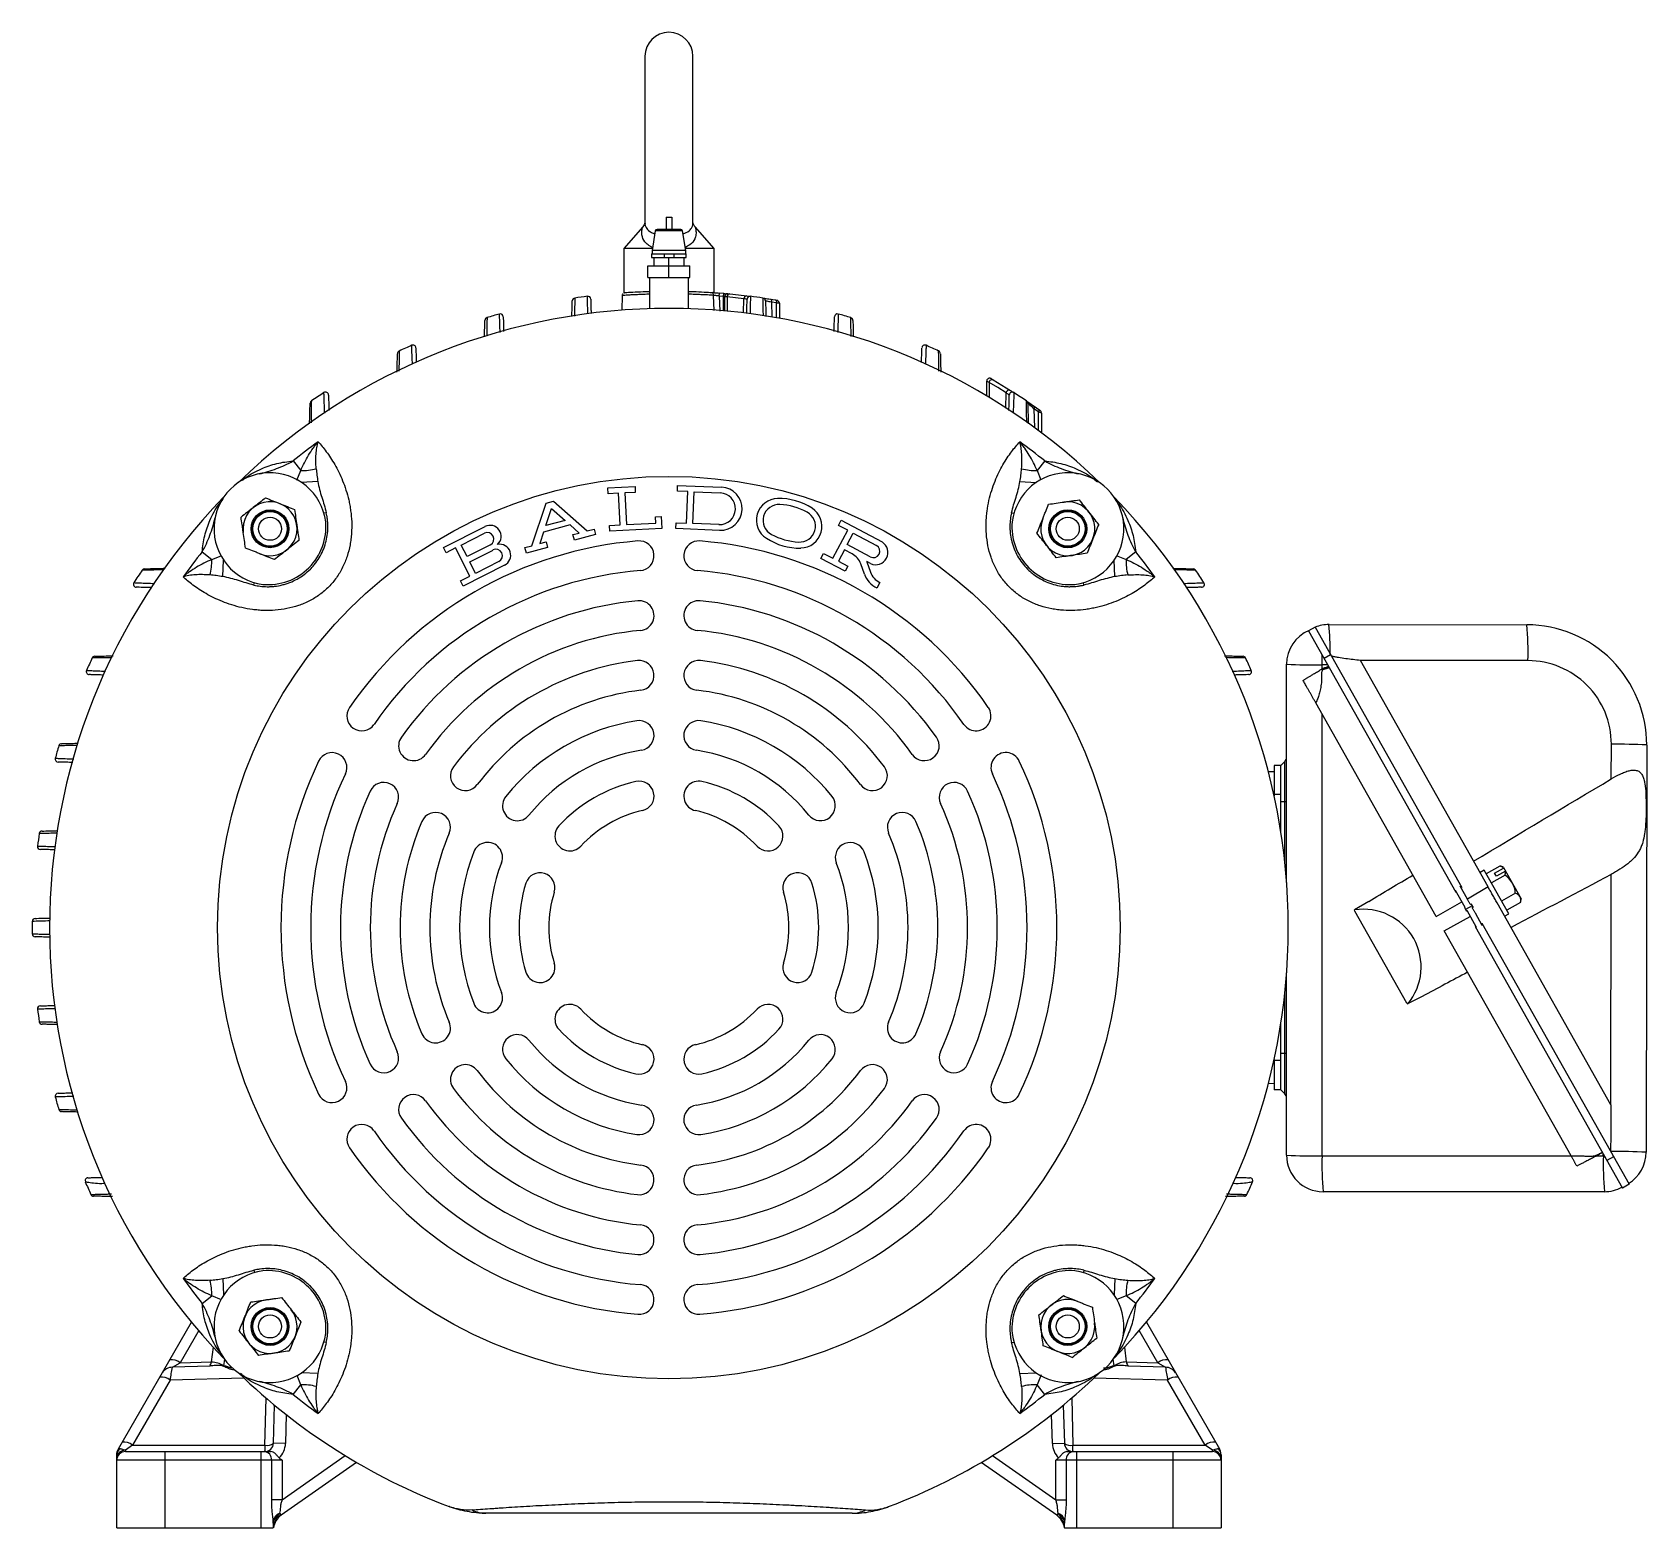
# Paper-space layout '_Left' of a CAD drawing. Header units: inches. Extents: x -6.6 to 10.2, y -6.2 to 9.3.
import ezdxf

# ---------------------------------------------------------------- set-up
doc = ezdxf.new("R2010")
doc.units = ezdxf.units.IN
doc.header["$MEASUREMENT"] = 0

psp = doc.layouts.new('_Left')

# ---------------------------------------------------------------- linework, layer by layer
at = {"color": 7, "linetype": 'Continuous', "lineweight": 25}
for p, q in [((-0.25, 9.075), (-0.25, 7.334)), ((0.25, 7.332), (0.25, 9.075)), ((-0.273, 7.299), (-0.47, 7.075)), ((-0.143, 7.256), (-0.175, 7.053)), ((0.123, 7.273), (-0.123, 7.273)), ((-0.03, 7.398), (-0.03, 7.273)), ((-0.03, 7.398), (0.03, 7.398)), ((0.03, 7.398), (0.03, 7.273)), ((0.175, 7.053), (0.143, 7.256)), ((0.47, 7.075), (0.274, 7.298)), ((-0.47, 7.075), (-0.47, 6.611)), ((-0.171, 7.075), (-0.47, 7.075)), ((0.47, 7.075), (0.171, 7.075)), ((0.47, 6.613), (0.47, 7.075)), ((-0.181, 7.017), (-0.181, 6.978)), ((-0.181, 7.017), (0.181, 7.017)), ((-0.181, 6.978), (0.181, 6.978)), ((-0.175, 7.053), (-0.175, 7.017)), ((0.175, 7.053), (-0.175, 7.053)), ((-0.157, 6.978), (-0.157, 6.893)), ((-0.05, 7.017), (-0.05, 6.978)), ((0, 6.772), (0, 6.978)), ((0.05, 7.017), (0.05, 6.978)), ((0.157, 6.978), (0.157, 6.893)), ((0.175, 7.017), (0.175, 7.053)), ((0.181, 6.978), (0.181, 7.017)), ((-0.219, 6.893), (0.219, 6.893)), ((-0.219, 6.772), (-0.219, 6.893)), ((-0.219, 6.772), (0.219, 6.772)), ((-0.203, 6.772), (-0.203, 6.447)), ((0.203, 6.447), (0.203, 6.772)), ((0.219, 6.772), (0.219, 6.893)), ((-0.486, 6.584), (-0.49, 6.431)), ((0.525, 6.578), (0.528, 6.609)), ((0.569, 6.574), (0.525, 6.578)), ((0.572, 6.605), (0.528, 6.609)), ((0.569, 6.574), (0.572, 6.605)), ((0.579, 6.571), (0.579, 6.424)), ((1.058, 6.545), (1.109, 6.537)), ((1.119, 6.506), (1.069, 6.514)), ((1.15, 6.503), (1.15, 6.346)), ((3.309, 5.69), (3.309, 5.536)), ((3.849, 5.371), (3.801, 5.405)), ((3.803, 5.431), (3.852, 5.397)), ((3.88, 5.36), (3.88, 5.152)), ((-3.914, 4.861), (-3.834, 4.761)), ((3.914, 4.861), (3.834, 4.761)), ((-3.656, 4.645), (-3.826, 4.637)), ((-0.637, 4.579), (-0.353, 4.593)), ((-0.634, 4.519), (-0.637, 4.579)), ((-0.353, 4.593), (-0.35, 4.533)), ((0.088, 4.546), (0.091, 4.606)), ((0.197, 4.542), (0.088, 4.546)), ((0.091, 4.606), (0.546, 4.588)), ((0.184, 4.212), (0.197, 4.542)), ((3.656, 4.645), (3.826, 4.637)), ((-1.427, 3.978), (-1.279, 4.421)), ((-1.279, 4.421), (-1.203, 4.442)), ((-1.203, 4.442), (-0.852, 4.132)), ((-0.525, 4.525), (-0.634, 4.519)), ((-0.509, 4.195), (-0.525, 4.525)), ((-0.35, 4.533), (-0.459, 4.528)), ((-0.459, 4.528), (-0.443, 4.198)), ((0.25, 4.209), (0.263, 4.539)), ((0.263, 4.539), (0.535, 4.528)), ((-3.568, 4.322), (-3.593, 4.316)), ((-1.283, 4.187), (-1.223, 4.367)), ((-1.082, 4.241), (-1.283, 4.187)), ((-1.223, 4.367), (-1.082, 4.241)), ((-0.443, 4.198), (-0.135, 4.213)), ((-0.139, 4.278), (-0.079, 4.281)), ((-0.135, 4.213), (-0.139, 4.278)), ((-0.079, 4.281), (-0.073, 4.156)), ((0.073, 4.156), (0.075, 4.216)), ((0.075, 4.216), (0.184, 4.212)), ((0.522, 4.198), (0.25, 4.209)), ((1.765, 4.19), (1.793, 4.243)), ((1.793, 4.243), (2.22, 4.017)), ((3.568, 4.322), (3.593, 4.316)), ((-2.346, 3.959), (-1.915, 4.177)), ((-2.163, 3.984), (-1.92, 4.107)), ((-1.306, 4.119), (-1.346, 4)), ((-1.028, 4.194), (-1.306, 4.119)), ((-0.933, 4.11), (-1.028, 4.194)), ((-0.999, 4.093), (-0.933, 4.11)), ((-0.984, 4.035), (-0.999, 4.093)), ((-0.764, 4.093), (-0.984, 4.035)), ((-0.852, 4.132), (-0.78, 4.151)), ((-0.78, 4.151), (-0.764, 4.093)), ((-0.618, 4.19), (-0.509, 4.195)), ((-0.615, 4.13), (-0.618, 4.19)), ((-0.073, 4.156), (-0.615, 4.13)), ((0.528, 4.138), (0.073, 4.156)), ((1.708, 3.847), (1.862, 4.139)), ((1.862, 4.139), (1.765, 4.19)), ((1.857, 3.989), (1.92, 4.108)), ((1.92, 4.108), (2.161, 3.981)), ((-4.861, 3.914), (-4.761, 3.834)), ((-2.319, 3.905), (-2.346, 3.959)), ((-2.222, 3.955), (-2.319, 3.905)), ((-2.073, 3.66), (-2.222, 3.955)), ((-2.102, 3.864), (-2.163, 3.984)), ((-1.859, 3.987), (-2.102, 3.864)), ((-2.075, 3.81), (-1.832, 3.933)), ((-1.5, 3.959), (-1.427, 3.978)), ((-1.484, 3.901), (-1.5, 3.959)), ((-1.265, 3.959), (-1.484, 3.901)), ((-1.346, 4), (-1.28, 4.017)), ((-1.28, 4.017), (-1.265, 3.959)), ((1.583, 3.845), (1.611, 3.898)), ((1.611, 3.898), (1.708, 3.847)), ((1.829, 3.936), (1.766, 3.816)), ((1.909, 3.893), (1.829, 3.936)), ((2.097, 3.862), (1.857, 3.989)), ((4.861, 3.914), (4.761, 3.834)), ((-4.645, 3.656), (-4.637, 3.826)), ((-1.712, 3.775), (-2.143, 3.557)), ((-2.014, 3.69), (-2.075, 3.81)), ((-1.771, 3.812), (-2.014, 3.69)), ((1.834, 3.712), (1.583, 3.845)), ((1.766, 3.816), (1.862, 3.765)), ((1.862, 3.765), (1.834, 3.712)), ((2.036, 3.682), (1.999, 3.789)), ((2.101, 3.792), (2.06, 3.814)), ((2.061, 3.81), (2.098, 3.704)), ((4.645, 3.656), (4.637, 3.826)), ((-4.322, 3.568), (-4.316, 3.593)), ((-2.17, 3.611), (-2.073, 3.66)), ((-2.143, 3.557), (-2.17, 3.611)), ((2.196, 3.596), (2.166, 3.537)), ((4.322, 3.568), (4.316, 3.593)), ((6.729, 3.129), (6.661, 3.09)), ((6.661, 3.09), (8.194, 0.371)), ((6.729, 3.129), (8.256, 0.419)), ((6.875, 3.157), (8.935, 3.154)), ((6.432, 0.471), (6.432, 2.743)), ((6.801, 2.841), (6.801, 2.736)), ((6.801, 2.736), (6.801, 2.695)), ((6.86, 2.736), (6.801, 2.736)), ((6.891, 2.842), (6.823, 2.803)), ((8.531, 0.424), (7.202, 2.783)), ((8.946, 2.781), (7.202, 2.783)), ((7.99, 0.116), (6.736, 2.342)), ((6.801, 2.226), (6.801, -2.377)), ((9.814, 1.549), (9.815, 1.909)), ((10.183, 1.902), (10.177, -2.34)), ((6.302, 1.688), (6.302, 1.372)), ((6.372, 1.688), (6.302, 1.688)), ((6.415, 1.732), (6.372, 1.69)), ((6.372, 0.995), (6.372, 1.69)), ((6.415, 0.669), (6.415, 1.732)), ((6.241, 1.627), (6.302, 1.625)), ((6.372, 1.385), (6.302, 1.385)), ((6.432, 1.31), (6.372, 1.31)), ((8.491, 0.598), (8.447, 0.573)), ((8.746, 0.145), (8.491, 0.598)), ((8.655, 0.64), (8.512, 0.56)), ((8.708, 0.546), (8.565, 0.466)), ((8.598, 0.568), (8.692, 0.621)), ((8.617, 0.535), (8.598, 0.568)), ((8.711, 0.588), (8.617, 0.535)), ((8.692, 0.628), (8.876, 0.301)), ((9.81, -1.844), (9.813, 0.554)), ((8.194, 0.371), (8.193, 0.387)), ((8.293, 0.21), (8.193, 0.387)), ((8.315, 0.298), (8.24, 0.432)), ((8.531, 0.424), (8.315, 0.298)), ((8.815, 0.358), (8.672, 0.277)), ((7.288, 0.273), (7.141, 0.184)), ((7.144, 0.171), (7.141, 0.184)), ((7.684, -0.787), (7.144, 0.171)), ((7.99, 0.116), (8.259, 0.27)), ((8.285, 0.208), (8.306, 0.17)), ((8.364, 0.228), (8.296, 0.189)), ((8.41, 0.002), (8.312, 0.177)), ((8.353, 0.247), (8.375, 0.209)), ((9.81, -1.844), (8.624, 0.26)), ((8.868, 0.263), (8.725, 0.183)), ((8.075, -0.034), (8.346, 0.116)), ((8.396, 0.011), (9.931, -2.712)), ((8.41, 0.002), (8.396, 0.011)), ((8.47, 0.023), (8.399, 0.15)), ((8.467, 0.045), (9.999, -2.673)), ((8.702, 0.12), (8.746, 0.145)), ((9.396, -2.378), (8.075, -0.034)), ((6.432, -2.37), (6.432, -0.471)), ((6.415, -1.732), (6.415, -0.669)), ((7.684, -0.787), (7.693, -0.795)), ((7.845, -0.716), (7.693, -0.795)), ((6.372, -1.69), (6.372, -0.995)), ((6.432, -1.31), (6.372, -1.31)), ((6.302, -1.372), (6.302, -1.688)), ((6.372, -1.385), (6.302, -1.385)), ((6.302, -1.625), (6.241, -1.627)), ((6.372, -1.688), (6.302, -1.688)), ((6.415, -1.732), (6.372, -1.69)), ((6.801, -2.377), (9.395, -2.377)), ((9.663, -2.377), (9.731, -2.377)), ((9.731, -2.377), (9.731, -2.357)), ((9.837, -2.386), (9.769, -2.425)), ((9.999, -2.673), (9.931, -2.712)), ((9.742, -2.75), (6.812, -2.75)), ((-4.645, -3.656), (-4.637, -3.826)), ((-4.322, -3.568), (-4.316, -3.593)), ((4.322, -3.568), (4.316, -3.593)), ((4.645, -3.656), (4.637, -3.826)), ((-4.861, -3.914), (-4.761, -3.834)), ((4.861, -3.914), (4.761, -3.834)), ((-5.733, -5.428), (-4.972, -4.109)), ((4.972, -4.109), (5.733, -5.428)), ((-3.568, -4.322), (-3.593, -4.316)), ((3.568, -4.322), (3.593, -4.316)), ((-5.171, -4.578), (-5.09, -4.532)), ((-5.09, -4.532), (-4.762, -4.524)), ((-4.628, -4.495), (-4.637, -4.564)), ((4.637, -4.564), (4.628, -4.495)), ((4.762, -4.524), (5.09, -4.532)), ((5.09, -4.532), (5.171, -4.578)), ((-4.782, -4.568), (-5.171, -4.578)), ((-4.676, -4.559), (-4.702, -4.56)), ((-3.656, -4.645), (-3.826, -4.637)), ((3.656, -4.645), (3.826, -4.637)), ((4.702, -4.56), (4.677, -4.559)), ((5.171, -4.578), (4.782, -4.568)), ((-5.194, -4.712), (-5.586, -5.39)), ((-3.914, -4.861), (-3.834, -4.761)), ((3.914, -4.861), (3.834, -4.761)), ((5.586, -5.39), (5.194, -4.712)), ((-4.118, -5.369), (-4.107, -4.973)), ((4.107, -4.973), (4.118, -5.369)), ((-3.993, -5.373), (-4.118, -5.369)), ((3.993, -5.373), (4.118, -5.369)), ((-5.75, -6.25), (-5.75, -5.521)), ((-4.028, -5.547), (-5.75, -5.547)), ((-5.586, -5.39), (-5.66, -5.444)), ((-5.66, -5.444), (-5.66, -5.457)), ((-5.66, -5.457), (-4.144, -5.457)), ((-5.586, -5.39), (-4.208, -5.39)), ((-5.25, -5.457), (-5.25, -6.25)), ((-4.245, -6.25), (-4.245, -5.457)), ((-4.208, -5.39), (-4.208, -5.457)), ((-4.137, -5.96), (-4.137, -5.547)), ((-4.028, -5.547), (-4.028, -5.96)), ((5.75, -5.547), (4.028, -5.547)), ((4.028, -5.96), (4.028, -5.547)), ((4.137, -5.547), (4.137, -5.96)), ((4.144, -5.457), (5.66, -5.457)), ((4.208, -5.457), (4.208, -5.39)), ((4.208, -5.39), (5.586, -5.39)), ((4.245, -5.457), (4.245, -6.25)), ((5.25, -6.25), (5.25, -5.457)), ((5.66, -5.444), (5.586, -5.39)), ((5.66, -5.457), (5.66, -5.444)), ((5.75, -5.521), (5.75, -6.25)), ((-3.252, -5.57), (-4.039, -6.12)), ((4.039, -6.12), (3.252, -5.57)), ((-4.028, -5.96), (-4.137, -5.96)), ((4.028, -5.96), (4.137, -5.96)), ((-4.12, -6.202), (-4.12, -6.25)), ((-4.054, -6.1), (-4.039, -6.12)), ((4.054, -6.1), (4.039, -6.12)), ((4.12, -6.25), (4.12, -6.202)), ((-5.75, -6.25), (-4.12, -6.25)), ((4.12, -6.25), (5.75, -6.25))]:
    psp.add_line(p, q, dxfattribs=at)
at = {"color": 8, "linetype": 'Continuous', "lineweight": 25}
for p, q in [((0.143, 7.256), (-0.143, 7.256)), ((0.47, 6.427), (0.466, 6.585)), ((0.525, 6.578), (0.53, 6.421)), ((0.581, 6.573), (0.569, 6.574)), ((0.569, 6.425), (0.569, 6.574)), ((0.605, 6.569), (0.605, 6.421)), ((0.777, 6.403), (0.781, 6.549)), ((1.069, 6.514), (1.073, 6.36)), ((1.119, 6.352), (1.119, 6.506)), ((3.335, 5.679), (3.335, 5.521)), ((3.508, 5.412), (3.512, 5.57)), ((3.801, 5.405), (3.806, 5.207)), ((3.849, 5.175), (3.849, 5.371)), ((-3.875, 4.659), (-3.834, 4.761)), ((3.834, 4.761), (3.873, 4.664)), ((-4.761, 3.834), (-4.664, 3.873)), ((4.659, 3.875), (4.761, 3.834)), ((-4.659, -3.875), (-4.761, -3.834)), ((4.761, -3.834), (4.664, -3.873)), ((-4.897, -4.197), (-5.09, -4.532)), ((5.09, -4.532), (4.897, -4.197)), ((-4.762, -4.524), (-4.743, -4.371)), ((4.743, -4.371), (4.762, -4.524)), ((-4.426, -4.692), (-5.194, -4.712)), ((-3.834, -4.761), (-3.873, -4.664)), ((3.875, -4.659), (3.834, -4.761)), ((5.194, -4.712), (4.426, -4.692)), ((-4.208, -5.39), (-4.195, -4.899)), ((4.195, -4.899), (4.208, -5.39)), ((-3.985, -5.071), (-3.993, -5.373)), ((3.993, -5.373), (3.985, -5.071)), ((-4.028, -5.96), (-3.37, -5.499)), ((3.37, -5.499), (4.028, -5.96))]:
    psp.add_line(p, q, dxfattribs=at)
at = {"color": 7, "linetype": 'Continuous', "lineweight": 25, "flags": 128}
for points in [[(0.781, 6.549), (0.693, 6.56), (0.605, 6.569)], [(0.635, 6.6), (0.723, 6.59), (0.812, 6.58)], [(1.058, 6.545), (1.061, 6.544), (1.064, 6.542), (1.066, 6.539), (1.067, 6.535), (1.069, 6.531), (1.069, 6.526), (1.069, 6.52), (1.069, 6.514)], [(1.109, 6.537), (1.111, 6.536), (1.114, 6.534), (1.116, 6.531), (1.118, 6.527), (1.119, 6.522), (1.119, 6.517), (1.119, 6.512), (1.119, 6.506)], [(3.512, 5.57), (3.424, 5.625), (3.335, 5.679)], [(3.377, 5.705), (3.467, 5.651), (3.556, 5.596)], [(3.803, 5.431), (3.805, 5.429), (3.806, 5.427), (3.806, 5.424), (3.806, 5.421), (3.806, 5.417), (3.805, 5.414), (3.803, 5.409), (3.801, 5.405)], [(3.852, 5.397), (3.853, 5.395), (3.854, 5.393), (3.854, 5.39), (3.854, 5.387), (3.854, 5.383), (3.853, 5.38), (3.851, 5.376), (3.849, 5.371)], [(9.731, -2.377), (9.732, -2.377), (9.734, -2.377), (9.735, -2.377), (9.736, -2.377), (9.738, -2.377), (9.739, -2.377), (9.74, -2.377), (9.742, -2.377)], [(4.635, -4.571), (4.625, -4.568), (4.616, -4.569)]]:
    psp.add_lwpolyline(points, dxfattribs=at)
at = {"color": 8, "linetype": 'Continuous', "lineweight": 25, "flags": 128}
psp.add_lwpolyline([(-4.616, -4.569), (-4.625, -4.568), (-4.635, -4.571)], dxfattribs=at)
at = {"color": 7, "linetype": 'Continuous', "lineweight": 25}
for centre, radius in [((0, 0), 4.7), ((-4.154, 4.154), 0.197), ((-4.154, 4.154), 0.187), ((-4.154, 4.154), 0.18), ((-4.154, 4.154), 0.12), ((4.154, 4.154), 0.198), ((4.154, 4.154), 0.188), ((4.154, 4.154), 0.18), ((4.154, 4.154), 0.12), ((-4.154, -4.154), 0.197), ((-4.154, -4.154), 0.188), ((-4.154, -4.154), 0.18), ((-4.154, -4.154), 0.12), ((4.154, -4.154), 0.198), ((4.154, -4.154), 0.187), ((4.154, -4.154), 0.18), ((4.154, -4.154), 0.12)]:
    psp.add_circle(centre, radius, dxfattribs=at)
for centre, radius, start, end in [((0, 9.075), 0.25, 0, 180), ((-0.123, 7.253), 0.02, 90, 170.9605), ((0.123, 7.253), 0.02, 9.0395, 90), ((-0.975, 6.527), 0.031, 98.4968, 178.5), ((0, 0), 6.63, 97.3607, 98.4968), ((-0.845, 6.545), 0.031, 1.5, 97.3607), ((0.435, 6.585), 0.031, 0.6133, 59.7002), ((0.61, 6.571), 0.031, 84.645, 180.7298), ((0.634, 6.57), 0.0295, 89.3784, 182.592), ((0.811, 6.551), 0.0296, 87.9862, 182.2474), ((0.845, 6.545), 0.031, 82.6393, 178.5), ((0, 0), 6.63, 81.5032, 82.6393), ((0.975, 6.527), 0.031, 1.5, 81.5032), ((0, 0), 6.45, 45.9712, 134.0288), ((0, 0), 6.63, 105.4294, 106.6005), ((-1.756, 6.361), 0.031, 1.5, 105.4294), ((1.119, 6.503), 0.031, 0, 80.2371), ((1.756, 6.361), 0.031, 74.5706, 178.5), ((0, 0), 6.63, 73.3995, 74.5706), ((-1.885, 6.324), 0.031, 106.6005, 178.5), ((1.885, 6.324), 0.031, 1.5, 73.3995), ((0, 0), 6.63, 113.8276, 115.065), ((-2.666, 6.037), 0.031, 1.5, 113.8276), ((2.666, 6.037), 0.031, 66.1724, 178.5), ((0, 0), 6.63, 64.935, 66.1724), ((-2.796, 5.978), 0.031, 115.065, 178.5), ((2.796, 5.978), 0.031, 1.5, 64.935), ((0, 0), 6.63, 122.815, 124.1672), ((-3.576, 5.546), 0.031, 1.5, 122.815), ((3.366, 5.676), 0.031, 67.8784, 176.1838), ((3.543, 5.567), 0.0311, 66.4822, 175.6031), ((3.576, 5.546), 0.031, 57.185, 178.5), ((0, 0), 6.63, 55.8328, 57.185), ((-3.706, 5.46), 0.031, 124.1672, 178.5), ((3.706, 5.46), 0.031, 1.5, 55.8328), ((3.849, 5.36), 0.031, 0, 54.3191), ((0, 0), 6.241, 125.8276, 128.8411), ((0, 0), 6.241, 51.1589, 54.1724), ((-4.154, 4.154), 0.584, 7.2266, 262.7734), ((-3.813, 5.301), 0.54, 267.7843, 285.0009), ((4.154, 4.154), 0.584, 277.2266, 172.7734), ((3.813, 5.301), 0.54, 254.9991, 272.2157), ((0.537, 4.363), 0.225, 267.694, 87.694), ((0, 0), 6.45, 135.9712, 224.0288), ((-4.154, 4.154), 0.281, 248.1074, 188.1074), ((0.528, 4.363), 0.165, 267.694, 87.694), ((1.137, 4.244), 0.225, 91.0455, 237.265), ((1.145, 4.242), 0.165, 86.2627, 242.0479), ((1.144, 3.829), 0.641, 57.265, 91.0455), ((1.11, 3.708), 0.701, 62.0479, 86.2627), ((4.154, 4.154), 0.281, 158.1074, 98.1074), ((0, 0), 6.45, 315.9712, 44.0288), ((-4.176, 4.176), 0.604, 265.1182, 4.8818), ((1.361, 4.181), 0.165, 266.2627, 62.0479), ((1.369, 4.179), 0.225, 271.0455, 57.265), ((4.176, 4.176), 0.604, 175.1182, 274.8818), ((-1.89, 4.047), 0.0675, 296.8157, 116.8157), ((-1.862, 4.075), 0.115, 312.6098, 117.8025), ((1.362, 4.594), 0.641, 237.265, 271.0455), ((1.396, 4.715), 0.701, 242.0479, 266.2627), ((0, 0), 6.241, 141.1589, 144.1724), ((0, 0), 4.04, 94.5767, 145.4233), ((-1.802, 3.873), 0.0675, 296.8157, 116.8157), ((-1.762, 3.878), 0.115, 295.829, 101.0217), ((-0.31, 3.873), 0.155, 274.5767, 94.5767), ((0.31, 3.873), 0.155, 85.4233, 265.4233), ((0, 0), 4.04, 34.5767, 85.4233), ((1.821, 3.727), 0.187, 19.08, 62.1472), ((2.129, 3.921), 0.0675, 242.1472, 62.1472), ((2.153, 3.908), 0.128, 245.9585, 58.336), ((0, 0), 6.241, 35.8276, 38.8411), ((0, 0), 6.63, 145.8328, 147.185), ((-5.46, 3.706), 0.031, 91.5, 145.8328), ((-5.301, 3.813), 0.54, 344.9991, 2.2157), ((0, 0), 3.73, 94.5767, 145.4233), ((0, 0), 3.73, 34.5767, 85.4233), ((1.821, 3.727), 0.253, 19.08, 19.8484), ((2.272, 3.764), 0.184, 199.08, 245.8142), ((5.301, 3.813), 0.54, 177.7843, 195.0009), ((5.46, 3.706), 0.031, 34.1672, 88.5), ((0, 0), 6.63, 32.815, 34.1672), ((-5.546, 3.576), 0.031, 147.185, 268.5), ((2.272, 3.764), 0.25, 199.08, 244.8453), ((5.546, 3.576), 0.031, 271.5, 32.815), ((0, 0), 3.42, 95.4482, 144.5518), ((-0.31, 3.25), 0.155, 275.4482, 95.4482), ((0.31, 3.25), 0.155, 84.5518, 264.5518), ((0, 0), 3.42, 35.4482, 84.5518), ((0, 0), 3.11, 95.4482, 144.5518), ((0, 0), 3.11, 35.4482, 84.5518), ((6.812, 2.743), 0.38, 112.397, 180), ((6.874, 2.777), 0.38, 89.9242, 112.382), ((4.556, 2.921), 2.33, 358.2834, 5.8084), ((5.883, 2.877), 3.065, 358.1997, 5.1899), ((8.933, 1.904), 1.25, 359.9242, 89.9242), ((0, 0), 6.63, 154.935, 156.1724), ((-5.978, 2.796), 0.031, 91.5, 154.935), ((0, 0), 2.8, 96.7307, 143.2693), ((-0.31, 2.627), 0.155, 276.7307, 96.7307), ((0.31, 2.627), 0.155, 83.2693, 263.2693), ((0, 0), 2.8, 36.7307, 83.2693), ((5.978, 2.796), 0.031, 25.065, 88.5), ((0, 0), 6.63, 23.8276, 25.065), ((6.711, 8.058), 5.322, 267.0036, 270.9716), ((8.945, 1.911), 0.87, 359.9242, 89.9242), ((-6.037, 2.666), 0.031, 156.1724, 268.5), ((6.037, 2.666), 0.031, 271.5, 23.8276), ((0, 0), 2.49, 96.7307, 143.2693), ((0, 0), 2.49, 36.7307, 83.2693), ((-3.199, 2.205), 0.155, 145.4233, 325.4233), ((3.199, 2.205), 0.155, 214.5767, 34.5767), ((0, 0), 2.18, 98.8058, 141.1942), ((-0.31, 2.001), 0.155, 278.8058, 98.8058), ((0.31, 2.001), 0.155, 81.1942, 261.1942), ((0, 0), 2.18, 38.8058, 81.1942), ((0, 0), 6.63, 163.3995, 164.5706), ((-6.324, 1.885), 0.031, 91.5, 163.3995), ((-2.66, 1.894), 0.155, 144.5518, 324.5518), ((2.66, 1.894), 0.155, 215.4482, 35.4482), ((9.898, -3.4), 5.31, 86.9208, 90.8981), ((-6.361, 1.756), 0.031, 164.5706, 268.5), ((0, 0), 4.04, 154.5767, 205.4233), ((-3.509, 1.668), 0.155, 334.5767, 154.5767), ((0, 0), 1.87, 98.8058, 141.1942), ((0, 0), 1.87, 38.8058, 81.1942), ((3.509, 1.668), 0.155, 25.4233, 205.4233), ((0, 0), 4.04, 334.5767, 25.4233), ((6.372, 1.775), 0.06, 315, 0), ((0, 0), 3.73, 154.5767, 205.4233), ((-2.12, 1.582), 0.155, 143.2693, 323.2693), ((0, 0), 1.56, 102.7467, 137.2533), ((-0.31, 1.37), 0.155, 282.7467, 102.7467), ((0.31, 1.37), 0.155, 77.2533, 257.2533), ((0, 0), 1.56, 42.7467, 77.2533), ((2.12, 1.582), 0.155, 216.7307, 36.7307), ((0, 0), 3.73, 334.5767, 25.4233), ((0, 0), 3.42, 155.4482, 204.5518), ((-2.97, 1.357), 0.155, 335.4482, 155.4482), ((-1.578, 1.269), 0.155, 141.1942, 321.1942), ((1.578, 1.269), 0.155, 218.8058, 38.8058), ((2.97, 1.357), 0.155, 24.5518, 204.5518), ((0, 0), 3.42, 335.4482, 24.5518), ((0, 0), 3.11, 155.4482, 204.5518), ((-2.43, 1.045), 0.155, 336.7307, 156.7307), ((0, 0), 1.25, 102.7467, 137.2533), ((0, 0), 1.25, 42.7467, 77.2533), ((2.43, 1.045), 0.155, 23.2693, 203.2693), ((0, 0), 3.11, 335.4482, 24.5518), ((0, 0), 2.8, 156.7307, 203.2693), ((-1.032, 0.954), 0.155, 137.2533, 317.2533), ((1.032, 0.954), 0.155, 222.7467, 42.7467), ((0, 0), 2.8, 336.7307, 23.2693), ((-6.545, 0.845), 0.031, 172.6393, 268.5), ((0, 0), 6.63, 171.5032, 172.6393), ((-6.527, 0.975), 0.031, 91.5, 171.5032), ((0, 0), 2.49, 156.7307, 203.2693), ((-1.888, 0.732), 0.155, 338.8058, 158.8058), ((1.888, 0.732), 0.155, 21.1942, 201.1942), ((0, 0), 2.49, 336.7307, 23.2693), ((0, 0), 2.18, 158.8058, 201.1942), ((0, 0), 1.87, 158.8058, 201.1942), ((0, 0), 1.87, 338.8058, 21.1942), ((0, 0), 2.18, 338.8058, 21.1942), ((-1.342, 0.417), 0.155, 342.7467, 162.7467), ((1.342, 0.417), 0.155, 17.2533, 197.2533), ((8.575, 0.347), 0.305, 67.4015, 74.7097), ((8.634, 0.555), 0.0879, 48.4059, 76.1242), ((8.608, 0.364), 0.271, 70.8762, 71.8096), ((8.624, 0.572), 0.0879, 342.6813, 10.3996), ((8.575, 0.347), 0.24, 2.5914, 56.2141), ((8.626, 0.331), 0.271, 70.8762, 71.8096), ((0, 0), 1.56, 162.7467, 197.2533), ((0, 0), 1.25, 162.7467, 197.2533), ((0, 0), 1.25, 342.7467, 17.2533), ((0, 0), 1.56, 342.7467, 17.2533), ((8.798, 0.282), 0.0771, 32.0175, 77.7602), ((7.234, -0.409), 0.6, 319.8526, 98.9529), ((8.795, 0.288), 0.0771, 341.0453, 26.788), ((8.575, 0.347), 0.305, 344.0958, 351.404), ((-6.599, 0.065), 0.031, 91.5, 179.4374), ((0, 0), 6.63, 179.4374, 180.5626), ((-6.599, -0.065), 0.031, 180.5626, 268.5), ((-1.342, -0.417), 0.155, 197.2533, 17.2533), ((1.342, -0.417), 0.155, 162.7467, 342.7467), ((-6.545, -0.845), 0.031, 91.5, 187.3607), ((-1.888, -0.732), 0.155, 201.1942, 21.1942), ((-1.032, -0.954), 0.155, 42.7467, 222.7467), ((1.032, -0.954), 0.155, 317.2533, 137.2533), ((1.888, -0.732), 0.155, 158.8058, 338.8058), ((0, 0), 6.63, 187.3607, 188.4968), ((-6.527, -0.975), 0.031, 188.4968, 268.5), ((-2.43, -1.045), 0.155, 203.2693, 23.2693), ((0, 0), 1.25, 222.7467, 257.2533), ((0, 0), 1.25, 282.7467, 317.2533), ((2.43, -1.045), 0.155, 156.7307, 336.7307), ((-1.578, -1.269), 0.155, 38.8058, 218.8058), ((0, 0), 1.87, 218.8058, 261.1942), ((0, 0), 1.56, 222.7467, 257.2533), ((0, 0), 1.87, 278.8058, 321.1942), ((0, 0), 1.56, 282.7467, 317.2533), ((1.578, -1.269), 0.155, 321.1942, 141.1942), ((-2.97, -1.357), 0.155, 204.5518, 24.5518), ((-0.31, -1.37), 0.155, 257.2533, 77.2533), ((0.31, -1.37), 0.155, 102.7467, 282.7467), ((2.97, -1.357), 0.155, 155.4482, 335.4482), ((-2.12, -1.582), 0.155, 36.7307, 216.7307), ((0, 0), 2.49, 216.7307, 263.2693), ((0, 0), 2.18, 218.8058, 261.1942), ((0, 0), 2.49, 276.7307, 323.2693), ((0, 0), 2.18, 278.8058, 321.1942), ((2.12, -1.582), 0.155, 323.2693, 143.2693), ((-3.509, -1.668), 0.155, 205.4233, 25.4233), ((0, 0), 2.8, 216.7307, 263.2693), ((0, 0), 2.8, 276.7307, 323.2693), ((3.509, -1.668), 0.155, 154.5767, 334.5767), ((-6.361, -1.756), 0.031, 91.5, 195.4294), ((0, 0), 6.63, 195.4294, 196.6005), ((-2.66, -1.894), 0.155, 35.4482, 215.4482), ((0, 0), 3.11, 215.4482, 264.5518), ((-0.31, -2.001), 0.155, 261.1942, 81.1942), ((0.31, -2.001), 0.155, 98.8058, 278.8058), ((0, 0), 3.11, 275.4482, 324.5518), ((2.66, -1.894), 0.155, 324.5518, 144.5518), ((6.372, -1.775), 0.06, 0, 45), ((-6.324, -1.885), 0.031, 196.6005, 268.5), ((0, 0), 3.42, 215.4482, 264.5518), ((0, 0), 3.42, 275.4482, 324.5518), ((-3.199, -2.205), 0.155, 34.5767, 214.5767), ((0, 0), 3.73, 214.5767, 265.4233), ((0, 0), 3.73, 274.5767, 325.4233), ((3.199, -2.205), 0.155, 325.4233, 145.4233), ((0, 0), 4.04, 214.5767, 265.4233), ((0, 0), 4.04, 274.5767, 325.4233), ((9.891, -7.676), 5.344, 86.9288, 90.8995), ((9.797, -2.339), 0.38, 301.1117, 359.9242), ((-0.31, -2.627), 0.155, 263.2693, 83.2693), ((0.31, -2.627), 0.155, 96.7307, 276.7307), ((6.812, -2.37), 0.38, 180, 270), ((6.711, 2.945), 5.322, 267.0036, 270.9716), ((9.862, -2.469), 3.062, 178.2742, 185.2695), ((12.792, -2.469), 3.062, 178.2742, 185.2695), ((0, 0), 6.63, 203.5431, 204.7776), ((0, 0), 6.63, 335.2224, 336.4569), ((-5.992, -2.766), 0.031, 204.7776, 268.5), ((5.992, -2.766), 0.031, 271.5, 335.2224), ((9.742, -2.37), 0.38, 270, 298.8127), ((-0.31, -3.25), 0.155, 264.5518, 84.5518), ((0.31, -3.25), 0.155, 95.4482, 275.4482), ((0, 0), 6.241, 215.8276, 218.8411), ((-5.301, -3.813), 0.54, 357.7843, 15.0009), ((-4.154, -4.154), 0.584, 97.2266, 352.7734), ((-4.176, -4.176), 0.604, 355.1182, 94.8818), ((4.176, -4.176), 0.604, 85.1182, 184.8818), ((4.154, -4.154), 0.584, 187.2266, 82.7734), ((5.301, -3.813), 0.54, 164.9991, 182.2157), ((0, 0), 6.241, 321.1589, 324.1724), ((-0.31, -3.873), 0.155, 265.4233, 85.4233), ((0.31, -3.873), 0.155, 94.5767, 274.5767), ((-4.154, -4.154), 0.281, 98.1074, 38.1074), ((4.154, -4.154), 0.281, 68.1074, 8.1074), ((-5.179, -4.639), 0.139, 50.5136, 98.3623), ((-6.444, -3.8), 1.831, 335.1889, 336.7098), ((6.444, -3.8), 1.831, 203.2902, 204.8111), ((5.179, -4.639), 0.139, 81.6377, 129.4864), ((-5.282, -4.819), 0.139, 50.5136, 98.3623), ((-5.174, -4.697), 0.118, 88.3844, 149.468), ((-18.087, -2.405), 13.098, 349.8554, 350.4486), ((0, 0), 6.45, 225.9712, 249.2184), ((0, 0), 6.45, 290.7816, 314.0288), ((18.087, -2.405), 13.098, 189.5514, 190.1446), ((5.174, -4.697), 0.118, 30.532, 91.6156), ((5.282, -4.819), 0.139, 81.6377, 129.4864), ((0, 0), 6.241, 231.1589, 234.1724), ((-3.813, -5.301), 0.54, 74.9991, 92.2157), ((0, 0), 6.241, 305.8276, 308.8411), ((3.813, -5.301), 0.54, 87.7843, 105.0009), ((-5.674, -5.497), 0.139, 50.5136, 98.3623), ((-4.208, -5.367), 0.09, 270, 358.5), ((-4.184, -5.287), 0.106, 257.2005, 309.0011), ((-4.208, -5.367), 0.215, 313.9052, 358.5), ((4.208, -5.367), 0.215, 181.5, 226.0948), ((4.208, -5.367), 0.09, 181.5, 270), ((4.184, -5.287), 0.106, 230.9989, 282.7995), ((5.674, -5.497), 0.139, 81.6377, 129.4864), ((-5.674, -5.492), 0.0765, 121.2366, 178.7634), ((-5.666, -5.528), 0.0843, 85.9182, 175.232), ((-5.66, -5.547), 0.09, 90, 180), ((-4.221, -5.541), 0.0846, 356.1887, 85.5981), ((4.221, -5.541), 0.0846, 94.4019, 183.8113), ((5.666, -5.528), 0.0843, 4.768, 94.0818), ((5.66, -5.547), 0.09, 0, 90), ((5.674, -5.492), 0.0765, 1.2366, 58.7634), ((-4.017, -6.198), 0.105, 110.3449, 170.7713), ((-4.025, -6.206), 0.0953, 115.9221, 177.3463), ((-3.93, -6.276), 0.19, 125, 172.1629), ((-1.906, -5.803), 0.297, 241.6753, 269.7547), ((1.906, -5.803), 0.297, 270.2453, 298.3247), ((3.93, -6.276), 0.19, 7.8371, 55), ((4.017, -6.198), 0.105, 9.2287, 69.6551), ((4.025, -6.206), 0.0953, 2.6537, 64.0779)]:
    psp.add_arc(centre, radius, start, end, dxfattribs=at)
at = {"color": 8, "linetype": 'Continuous', "lineweight": 25}
for centre, radius, start, end in [((-4.773, -4.765), 0.241, 56.969, 87.3532), ((4.763, -4.733), 0.209, 90.252, 125.3151)]:
    psp.add_arc(centre, radius, start, end, dxfattribs=at)
for points, knots in [([(-0.17, 7.083), (-0.179, 7.088), (-0.205, 7.101), (-0.249, 7.137), (-0.278, 7.186), (-0.284, 7.24), (-0.28, 7.269), (-0.276, 7.289), (-0.273, 7.299), (-0.273, 7.299), (-0.273, 7.299)], [0, 0, 0, 0, 0.077309, 0.218178, 0.487116, 0.656982, 0.83003, 0.837104, 0.964532, 1, 1, 1, 1]), ([(-0.249, 7.336), (-0.249, 7.331), (-0.25, 7.318), (-0.239, 7.287), (-0.211, 7.256), (-0.173, 7.236), (-0.153, 7.228), (-0.147, 7.226)], [0, 0, 0, 0, 0.178387, 0.426535, 0.76437, 0.933477, 1, 1, 1, 1]), ([(0.147, 7.227), (0.159, 7.232), (0.198, 7.245), (0.229, 7.274), (0.247, 7.306), (0.251, 7.33), (0.25, 7.337), (0.25, 7.339)], [0, 0, 0, 0, 0.130862, 0.438611, 0.672223, 0.910724, 1, 1, 1, 1]), ([(0.273, 7.297), (0.273, 7.298), (0.273, 7.3), (0.275, 7.293), (0.282, 7.267), (0.284, 7.22), (0.269, 7.166), (0.234, 7.117), (0.186, 7.093), (0.17, 7.085)], [0, 0, 0, 0, 0.027654, 0.047506, 0.235627, 0.418436, 0.600851, 0.86276, 1, 1, 1, 1]), ([(-0.98, 6.557), (-0.98, 6.554), (-0.98, 6.549), (-0.981, 6.505), (-0.982, 6.446), (-0.983, 6.392), (-0.984, 6.37)], [0, 0, 0, 0, 0.2718661, 0.5437375, 0.815479, 1, 1, 1, 1]), ([(-0.844, 6.392), (-0.845, 6.422), (-0.847, 6.481), (-0.848, 6.54), (-0.849, 6.567), (-0.849, 6.575), (-0.849, 6.575), (-0.849, 6.575)], [0, 0, 0, 0, 0.2666517, 0.5375898, 0.816423, 0.9176377, 1, 1, 1, 1]), ([(-0.203, 6.597), (-0.211, 6.597), (-0.245, 6.596), (-0.298, 6.594), (-0.359, 6.591), (-0.41, 6.589), (-0.448, 6.586), (-0.474, 6.585), (-0.486, 6.584), (-0.485, 6.584), (-0.485, 6.584)], [0, 0, 0, 0, 0.051579, 0.197472, 0.347584, 0.49308, 0.642768, 0.78817, 0.937779, 1, 1, 1, 1]), ([(0.466, 6.585), (0.447, 6.587), (0.418, 6.588), (0.35, 6.592), (0.288, 6.594), (0.238, 6.596), (0.207, 6.597), (0.203, 6.597)], [0, 0, 0, 0, 0.367859, 0.563883, 0.765591, 0.961627, 1, 1, 1, 1]), ([(0.605, 6.569), (0.604, 6.569), (0.592, 6.57), (0.579, 6.571), (0.581, 6.571), (0.582, 6.571)], [0, 0, 0, 0, 0.075193, 0.716693, 1, 1, 1, 1]), ([(0.849, 6.575), (0.849, 6.573), (0.849, 6.567), (0.848, 6.523), (0.846, 6.466), (0.845, 6.413), (0.844, 6.392)], [0, 0, 0, 0, 0.27185, 0.551593, 0.823422, 1, 1, 1, 1]), ([(0.984, 6.371), (0.983, 6.401), (0.982, 6.461), (0.98, 6.521), (0.98, 6.548), (0.98, 6.556), (0.98, 6.557), (0.98, 6.557)], [0, 0, 0, 0, 0.267226, 0.535796, 0.812266, 0.912622, 1, 1, 1, 1]), ([(-1.758, 6.198), (-1.759, 6.23), (-1.761, 6.291), (-1.763, 6.353), (-1.764, 6.381), (-1.764, 6.39), (-1.764, 6.391), (-1.764, 6.391)], [0, 0, 0, 0, 0.270355, 0.5348, 0.807128, 0.905957, 1, 1, 1, 1]), ([(1.764, 6.391), (1.764, 6.388), (1.764, 6.383), (1.762, 6.34), (1.76, 6.28), (1.758, 6.223), (1.758, 6.198)], [0, 0, 0, 0, 0.2618, 0.531246, 0.792936, 1, 1, 1, 1]), ([(-1.894, 6.354), (-1.894, 6.351), (-1.894, 6.346), (-1.895, 6.303), (-1.896, 6.242), (-1.897, 6.185), (-1.898, 6.159)], [0, 0, 0, 0, 0.257759, 0.523089, 0.780668, 1, 1, 1, 1]), ([(1.898, 6.158), (1.897, 6.189), (1.896, 6.251), (1.895, 6.313), (1.894, 6.342), (1.894, 6.352), (1.894, 6.353), (1.894, 6.354)], [0, 0, 0, 0, 0.260664, 0.524545, 0.796448, 0.895033, 1, 1, 1, 1]), ([(-2.671, 5.867), (-2.672, 5.897), (-2.675, 5.958), (-2.677, 6.021), (-2.678, 6.052), (-2.678, 6.063), (-2.678, 6.064), (-2.678, 6.065)], [0, 0, 0, 0, 0.247053, 0.510851, 0.782877, 0.881289, 1, 1, 1, 1]), ([(2.678, 6.065), (2.678, 6.062), (2.678, 6.057), (2.677, 6.015), (2.674, 5.953), (2.672, 5.895), (2.671, 5.867)], [0, 0, 0, 0, 0.256713, 0.51345, 0.769602, 1, 1, 1, 1]), ([(-2.809, 6.006), (-2.809, 6.003), (-2.809, 5.998), (-2.81, 5.957), (-2.811, 5.892), (-2.811, 5.835), (-2.812, 5.799), (-2.812, 5.797)], [0, 0, 0, 0, 0.246118, 0.49227, 0.737643, 0.983096, 1, 1, 1, 1]), ([(2.812, 5.797), (2.811, 5.828), (2.811, 5.891), (2.81, 5.957), (2.809, 5.99), (2.809, 6.004), (2.809, 6.005), (2.809, 6.006)], [0, 0, 0, 0, 0.24619, 0.504863, 0.771872, 0.868033, 1, 1, 1, 1]), ([(-3.585, 5.358), (-3.586, 5.387), (-3.588, 5.45), (-3.591, 5.518), (-3.592, 5.554), (-3.593, 5.569), (-3.593, 5.571), (-3.593, 5.572)], [0, 0, 0, 0, 0.226325, 0.489892, 0.753335, 0.848858, 1, 1, 1, 1]), ([(3.335, 5.679), (3.33, 5.681), (3.318, 5.687), (3.308, 5.692), (3.311, 5.691), (3.311, 5.69)], [0, 0, 0, 0, 0.304884, 0.857212, 1, 1, 1, 1]), ([(3.593, 5.572), (3.593, 5.569), (3.593, 5.564), (3.591, 5.524), (3.589, 5.462), (3.587, 5.403), (3.585, 5.364), (3.585, 5.358)], [0, 0, 0, 0, 0.238965, 0.477977, 0.715959, 0.954043, 1, 1, 1, 1]), ([(-3.723, 5.486), (-3.724, 5.483), (-3.724, 5.478), (-3.724, 5.439), (-3.725, 5.379), (-3.726, 5.315), (-3.726, 5.272), (-3.726, 5.259)], [0, 0, 0, 0, 0.22808, 0.456216, 0.683101, 0.910105, 1, 1, 1, 1]), ([(3.726, 5.26), (3.726, 5.289), (3.725, 5.353), (3.724, 5.425), (3.724, 5.464), (3.724, 5.482), (3.723, 5.484), (3.723, 5.486)], [0, 0, 0, 0, 0.21771, 0.474345, 0.74012, 0.833285, 1, 1, 1, 1]), ([(-4.443, 4.659), (-4.433, 4.667), (-4.373, 4.718), (-4.253, 4.778), (-4.086, 4.84), (-3.972, 4.854), (-3.914, 4.861)], [0, 0, 0, 0, 0.070126, 0.416558, 0.706364, 1, 1, 1, 1]), ([(3.914, 4.861), (3.971, 4.854), (4.085, 4.84), (4.251, 4.779), (4.38, 4.714), (4.445, 4.657), (4.462, 4.643)], [0, 0, 0, 0, 0.277309, 0.558521, 0.885361, 1, 1, 1, 1]), ([(-4.861, 3.914), (-4.854, 3.971), (-4.84, 4.085), (-4.779, 4.251), (-4.714, 4.38), (-4.657, 4.445), (-4.643, 4.462)], [0, 0, 0, 0, 0.277309, 0.558521, 0.885361, 1, 1, 1, 1]), ([(4.659, 4.443), (4.667, 4.433), (4.718, 4.373), (4.778, 4.253), (4.84, 4.086), (4.854, 3.972), (4.861, 3.914)], [0, 0, 0, 0, 0.0701261, 0.4165584, 0.7063637, 1, 1, 1, 1]), ([(-5.26, 3.726), (-5.289, 3.726), (-5.353, 3.725), (-5.425, 3.724), (-5.464, 3.724), (-5.482, 3.724), (-5.484, 3.723), (-5.486, 3.723)], [0, 0, 0, 0, 0.21771, 0.474345, 0.74012, 0.833285, 1, 1, 1, 1]), ([(5.486, 3.723), (5.483, 3.724), (5.478, 3.724), (5.44, 3.724), (5.379, 3.725), (5.316, 3.726), (5.272, 3.726), (5.259, 3.726)], [0, 0, 0, 0, 0.224619, 0.456225, 0.680274, 0.91011, 1, 1, 1, 1]), ([(-5.572, 3.593), (-5.569, 3.593), (-5.564, 3.593), (-5.524, 3.591), (-5.462, 3.589), (-5.403, 3.587), (-5.364, 3.585), (-5.358, 3.585)], [0, 0, 0, 0, 0.238965, 0.477977, 0.715959, 0.954043, 1, 1, 1, 1]), ([(5.358, 3.585), (5.387, 3.586), (5.45, 3.588), (5.518, 3.591), (5.554, 3.592), (5.569, 3.593), (5.571, 3.593), (5.572, 3.593)], [0, 0, 0, 0, 0.226185, 0.485369, 0.753303, 0.848839, 1, 1, 1, 1]), ([(-5.797, 2.812), (-5.828, 2.811), (-5.891, 2.811), (-5.958, 2.81), (-5.99, 2.809), (-6.004, 2.809), (-6.005, 2.809), (-6.006, 2.809)], [0, 0, 0, 0, 0.246348, 0.509168, 0.771909, 0.868054, 1, 1, 1, 1]), ([(6.006, 2.809), (6.003, 2.809), (5.998, 2.809), (5.957, 2.81), (5.893, 2.811), (5.835, 2.811), (5.799, 2.812), (5.797, 2.812)], [0, 0, 0, 0, 0.242507, 0.492274, 0.734427, 0.983097, 1, 1, 1, 1]), ([(-6.065, 2.678), (-6.062, 2.678), (-6.057, 2.678), (-6.015, 2.677), (-5.953, 2.674), (-5.895, 2.672), (-5.867, 2.671)], [0, 0, 0, 0, 0.256713, 0.51345, 0.769602, 1, 1, 1, 1]), ([(5.867, 2.671), (5.897, 2.672), (5.958, 2.675), (6.021, 2.677), (6.052, 2.678), (6.063, 2.678), (6.064, 2.678), (6.065, 2.678)], [0, 0, 0, 0, 0.247221, 0.515094, 0.782915, 0.88131, 1, 1, 1, 1]), ([(-6.158, 1.898), (-6.189, 1.897), (-6.251, 1.896), (-6.313, 1.895), (-6.342, 1.894), (-6.352, 1.894), (-6.353, 1.894), (-6.354, 1.894)], [0, 0, 0, 0, 0.260848, 0.528685, 0.79649, 0.895054, 1, 1, 1, 1]), ([(-6.391, 1.764), (-6.388, 1.764), (-6.383, 1.764), (-6.339, 1.762), (-6.279, 1.76), (-6.223, 1.758), (-6.198, 1.758)], [0, 0, 0, 0, 0.265604, 0.531219, 0.79659, 1, 1, 1, 1]), ([(-6.575, 0.849), (-6.573, 0.849), (-6.567, 0.849), (-6.523, 0.848), (-6.465, 0.846), (-6.412, 0.845), (-6.392, 0.844)], [0, 0, 0, 0, 0.275771, 0.551544, 0.827272, 1, 1, 1, 1]), ([(-6.371, 0.984), (-6.401, 0.983), (-6.461, 0.982), (-6.521, 0.98), (-6.548, 0.98), (-6.556, 0.98), (-6.557, 0.98), (-6.557, 0.98)], [0, 0, 0, 0, 0.267226, 0.535796, 0.812266, 0.912622, 1, 1, 1, 1]), ([(-6.443, 0.07), (-6.443, 0.07), (-6.48, 0.069), (-6.533, 0.068), (-6.596, 0.066), (-6.621, 0.065), (-6.629, 0.065), (-6.629, 0.065), (-6.63, 0.065)], [0, 0, 0, 0, 0.002946, 0.27832, 0.545941, 0.821326, 0.921286, 1, 1, 1, 1]), ([(-6.63, -0.065), (-6.627, -0.065), (-6.622, -0.065), (-6.577, -0.066), (-6.519, -0.068), (-6.465, -0.069), (-6.443, -0.07)], [0, 0, 0, 0, 0.26956, 0.546938, 0.816495, 1, 1, 1, 1]), ([(-6.392, -0.844), (-6.422, -0.845), (-6.481, -0.847), (-6.54, -0.848), (-6.567, -0.849), (-6.575, -0.849), (-6.575, -0.849), (-6.575, -0.849)], [0, 0, 0, 0, 0.2666517, 0.5375898, 0.816423, 0.9176377, 1, 1, 1, 1]), ([(-6.557, -0.98), (-6.554, -0.98), (-6.549, -0.98), (-6.505, -0.981), (-6.446, -0.982), (-6.392, -0.983), (-6.37, -0.984)], [0, 0, 0, 0, 0.271866, 0.543737, 0.815479, 1, 1, 1, 1]), ([(-6.198, -1.758), (-6.23, -1.759), (-6.291, -1.761), (-6.353, -1.763), (-6.381, -1.764), (-6.39, -1.764), (-6.391, -1.764), (-6.391, -1.764)], [0, 0, 0, 0, 0.270355, 0.5348, 0.807128, 0.905957, 1, 1, 1, 1]), ([(-6.354, -1.894), (-6.351, -1.894), (-6.346, -1.894), (-6.303, -1.895), (-6.242, -1.896), (-6.185, -1.897), (-6.159, -1.898)], [0, 0, 0, 0, 0.261526, 0.523069, 0.784214, 1, 1, 1, 1]), ([(-5.87, -2.665), (-5.882, -2.666), (-5.928, -2.669), (-5.995, -2.663), (-6.052, -2.654), (-6.067, -2.651), (-6.072, -2.65)], [0, 0, 0, 0, 0.12273, 0.476749, 0.822889, 1, 1, 1, 1]), ([(6.078, -2.648), (6.077, -2.649), (6.074, -2.649), (6.05, -2.655), (5.996, -2.663), (5.928, -2.669), (5.882, -2.666), (5.871, -2.665)], [0, 0, 0, 0, 0.149662, 0.297692, 0.593781, 0.895928, 1, 1, 1, 1]), ([(-4.659, -4.443), (-4.667, -4.433), (-4.718, -4.373), (-4.778, -4.253), (-4.84, -4.086), (-4.854, -3.972), (-4.861, -3.914)], [0, 0, 0, 0, 0.070126, 0.416558, 0.706364, 1, 1, 1, 1]), ([(4.861, -3.914), (4.854, -3.971), (4.84, -4.085), (4.779, -4.251), (4.714, -4.38), (4.657, -4.445), (4.643, -4.462)], [0, 0, 0, 0, 0.277309, 0.558521, 0.885361, 1, 1, 1, 1]), ([(-4.635, -4.571), (-4.639, -4.569), (-4.647, -4.566), (-4.662, -4.56), (-4.67, -4.56), (-4.676, -4.56)], [0, 0, 0, 0, 0.247528, 0.489675, 1, 1, 1, 1]), ([(-3.914, -4.861), (-3.971, -4.854), (-4.085, -4.84), (-4.251, -4.779), (-4.38, -4.714), (-4.445, -4.657), (-4.462, -4.643)], [0, 0, 0, 0, 0.277309, 0.558521, 0.885361, 1, 1, 1, 1]), ([(4.443, -4.659), (4.433, -4.667), (4.373, -4.718), (4.253, -4.778), (4.086, -4.84), (3.972, -4.854), (3.914, -4.861)], [0, 0, 0, 0, 0.070126, 0.416558, 0.706364, 1, 1, 1, 1]), ([(4.677, -4.559), (4.676, -4.559), (4.665, -4.559), (4.649, -4.565), (4.635, -4.571)], [0, 0, 0, 0, 0.077533, 1, 1, 1, 1])]:
    psp.add_open_spline(points, degree=3, knots=knots, dxfattribs=at)
at = {"color": 7, "linetype": 'Continuous', "lineweight": 25}
for points, knots in [([(-0.25, 7.343), (-0.25, 7.342), (-0.252, 7.334), (-0.259, 7.318), (-0.267, 7.305), (-0.273, 7.299), (-0.273, 7.299)], [0, 0, 0, 0, 0.08698, 0.513313, 0.996703, 1, 1, 1, 1]), ([(0.274, 7.298), (0.272, 7.3), (0.266, 7.306), (0.26, 7.318), (0.254, 7.331), (0.251, 7.34), (0.25, 7.345), (0.249, 7.348), (0.249, 7.349), (0.249, 7.35), (0.249, 7.351), (0.249, 7.35), (0.249, 7.35)], [0, 0, 0, 0, 0.10041, 0.336208, 0.52514, 0.662494, 0.722477, 0.756874, 0.787522, 0.831947, 0.918061, 1, 1, 1, 1]), ([(-0.476, 6.606), (-0.477, 6.606), (-0.48, 6.603), (-0.484, 6.596), (-0.487, 6.588), (-0.486, 6.584), (-0.486, 6.584)], [0, 0, 0, 0, 0.043405, 0.518423, 0.971289, 1, 1, 1, 1]), ([(-0.203, 6.623), (-0.246, 6.622), (-0.335, 6.619), (-0.425, 6.613), (-0.471, 6.61), (-0.465, 6.611), (-0.464, 6.611)], [0, 0, 0, 0, 0.280891, 0.581316, 0.881819, 1, 1, 1, 1]), ([(0.45, 6.612), (0.444, 6.612), (0.42, 6.614), (0.346, 6.618), (0.26, 6.622), (0.207, 6.623), (0.203, 6.623)], [0, 0, 0, 0, 0.158891, 0.562611, 0.966382, 1, 1, 1, 1]), ([(0.461, 6.614), (0.459, 6.614), (0.458, 6.613), (0.454, 6.612), (0.453, 6.612), (0.45, 6.612)], [0, 0, 0, 0, 0.5, 0.5, 1, 1, 1, 1]), ([(0.461, 6.614), (0.47, 6.613), (0.48, 6.613), (0.497, 6.611), (0.503, 6.611), (0.515, 6.61), (0.522, 6.609), (0.528, 6.609)], [0, 0, 0, 0, 0.5, 0.5, 0.75, 0.75, 1, 1, 1, 1]), ([(0.525, 6.578), (0.512, 6.58), (0.499, 6.581), (0.483, 6.583), (0.478, 6.584), (0.471, 6.585), (0.468, 6.585), (0.466, 6.585)], [0, 0, 0, 0, 0.5, 0.5, 0.75, 0.75, 1, 1, 1, 1]), ([(0.572, 6.605), (0.582, 6.604), (0.597, 6.603), (0.61, 6.602), (0.613, 6.602)], [0, 0, 0, 0, 0.725003, 1, 1, 1, 1]), ([(0.615, 6.601), (0.619, 6.601), (0.624, 6.601), (0.634, 6.6), (0.635, 6.6)], [0, 0, 0, 0, 0.893996, 1, 1, 1, 1]), ([(0.629, 6.6), (0.629, 6.6), (0.632, 6.6), (0.633, 6.6), (0.634, 6.6)], [0, 0, 0, 0, 0.2139907, 1, 1, 1, 1]), ([(0.812, 6.58), (0.824, 6.579), (0.833, 6.577), (0.843, 6.576), (0.845, 6.576), (0.849, 6.575), (0.849, 6.575), (0.849, 6.575)], [0, 0, 0, 0, 0.5, 0.5, 0.75, 0.75, 1, 1, 1, 1]), ([(0.98, 6.557), (0.98, 6.557), (0.981, 6.557), (0.987, 6.556), (0.989, 6.556), (0.994, 6.555), (0.997, 6.555), (1.008, 6.553), (1.016, 6.552), (1.036, 6.549), (1.046, 6.547), (1.058, 6.545)], [0, 0, 0, 0, 0.25, 0.25, 0.375, 0.375, 0.5, 0.5, 0.75, 0.75, 1, 1, 1, 1]), ([(-1.01, 6.366), (-1.01, 6.38), (-1.009, 6.425), (-1.007, 6.476), (-1.006, 6.52), (-1.006, 6.525), (-1.006, 6.527)], [0, 0, 0, 0, 0.130344, 0.422884, 0.707303, 1, 1, 1, 1]), ([(-0.814, 6.545), (-0.814, 6.544), (-0.814, 6.541), (-0.814, 6.511), (-0.812, 6.462), (-0.811, 6.414), (-0.811, 6.395)], [0, 0, 0, 0, 0.201598, 0.49925, 0.805588, 1, 1, 1, 1]), ([(0.814, 6.545), (0.814, 6.545), (0.814, 6.545), (0.811, 6.546), (0.809, 6.546), (0.8, 6.547), (0.792, 6.548), (0.781, 6.549)], [0, 0, 0, 0, 0.25, 0.25, 0.5, 0.5, 1, 1, 1, 1]), ([(0.811, 6.395), (0.811, 6.405), (0.812, 6.446), (0.813, 6.493), (0.814, 6.538), (0.814, 6.543), (0.814, 6.545)], [0, 0, 0, 0, 0.093343, 0.398394, 0.694893, 1, 1, 1, 1]), ([(1.006, 6.527), (1.006, 6.526), (1.006, 6.523), (1.007, 6.492), (1.008, 6.44), (1.01, 6.388), (1.01, 6.366)], [0, 0, 0, 0, 0.199937, 0.48609, 0.780692, 1, 1, 1, 1]), ([(1.069, 6.514), (1.059, 6.516), (1.051, 6.518), (1.035, 6.521), (1.029, 6.523), (1.02, 6.524), (1.018, 6.525), (1.014, 6.526), (1.012, 6.526), (1.007, 6.527), (1.006, 6.527), (1.006, 6.527)], [0, 0, 0, 0, 0.25, 0.25, 0.5, 0.5, 0.625, 0.625, 0.75, 0.75, 1, 1, 1, 1]), ([(1.109, 6.537), (1.113, 6.536), (1.117, 6.535), (1.123, 6.534), (1.124, 6.534), (1.124, 6.534)], [0, 0, 0, 0, 0.5, 0.5, 1, 1, 1, 1]), ([(1.15, 6.503), (1.15, 6.503), (1.149, 6.503), (1.146, 6.504), (1.144, 6.504), (1.139, 6.504), (1.136, 6.505), (1.128, 6.505), (1.124, 6.506), (1.119, 6.506)], [0, 0, 0, 0, 0.25, 0.25, 0.5, 0.5, 0.75, 0.75, 1, 1, 1, 1]), ([(-1.921, 6.152), (-1.92, 6.171), (-1.919, 6.22), (-1.918, 6.275), (-1.917, 6.317), (-1.916, 6.322), (-1.916, 6.325)], [0, 0, 0, 0, 0.1707874, 0.449531, 0.7207816, 1, 1, 1, 1]), ([(-1.725, 6.362), (-1.725, 6.361), (-1.725, 6.357), (-1.724, 6.325), (-1.722, 6.275), (-1.721, 6.227), (-1.721, 6.209)], [0, 0, 0, 0, 0.2157343, 0.5116748, 0.8165052, 1, 1, 1, 1]), ([(1.721, 6.209), (1.721, 6.22), (1.722, 6.262), (1.723, 6.311), (1.724, 6.354), (1.725, 6.359), (1.725, 6.362)], [0, 0, 0, 0, 0.1094, 0.408899, 0.700195, 1, 1, 1, 1]), ([(1.916, 6.325), (1.916, 6.323), (1.916, 6.32), (1.917, 6.285), (1.919, 6.23), (1.92, 6.176), (1.921, 6.152)], [0, 0, 0, 0, 0.214329, 0.492347, 0.778928, 1, 1, 1, 1]), ([(-2.832, 5.787), (-2.831, 5.814), (-2.829, 5.871), (-2.828, 5.93), (-2.827, 5.971), (-2.827, 5.976), (-2.827, 5.978)], [0, 0, 0, 0, 0.234047, 0.491258, 0.741878, 1, 1, 1, 1]), ([(-2.635, 6.037), (-2.635, 6.036), (-2.635, 6.032), (-2.634, 5.994), (-2.633, 5.945), (-2.631, 5.901), (-2.631, 5.887)], [0, 0, 0, 0, 0.248683, 0.551043, 0.86303, 1, 1, 1, 1]), ([(2.631, 5.887), (2.631, 5.899), (2.632, 5.94), (2.634, 5.988), (2.635, 6.03), (2.635, 6.035), (2.635, 6.037)], [0, 0, 0, 0, 0.114515, 0.412031, 0.701727, 1, 1, 1, 1]), ([(2.827, 5.978), (2.827, 5.976), (2.827, 5.972), (2.828, 5.932), (2.829, 5.871), (2.831, 5.813), (2.832, 5.787)], [0, 0, 0, 0, 0.235878, 0.503579, 0.780167, 1, 1, 1, 1]), ([(3.36, 5.715), (3.359, 5.716), (3.357, 5.717), (3.356, 5.718), (3.356, 5.718), (3.356, 5.718), (3.356, 5.718), (3.356, 5.718), (3.356, 5.718), (3.356, 5.718), (3.355, 5.718), (3.353, 5.72), (3.348, 5.721), (3.341, 5.722), (3.332, 5.722), (3.323, 5.717), (3.315, 5.71), (3.31, 5.7), (3.31, 5.693), (3.31, 5.69)], [0, 0, 0, 0, 0.163559, 0.26748, 0.320062, 0.334103, 0.340532, 0.343224, 0.344827, 0.346473, 0.35036, 0.357995, 0.428186, 0.49707, 0.579377, 0.689614, 0.800583, 0.912731, 1, 1, 1, 1]), ([(3.357, 5.718), (3.357, 5.718), (3.355, 5.718), (3.363, 5.714), (3.374, 5.707), (3.377, 5.705)], [0, 0, 0, 0, 0.005025, 0.644401, 1, 1, 1, 1]), ([(3.545, 5.547), (3.545, 5.547), (3.544, 5.547), (3.542, 5.549), (3.539, 5.551), (3.531, 5.557), (3.523, 5.562), (3.512, 5.57)], [0, 0, 0, 0, 0.25, 0.25, 0.5, 0.5, 1, 1, 1, 1]), ([(3.556, 5.596), (3.568, 5.588), (3.577, 5.582), (3.586, 5.576), (3.589, 5.575), (3.592, 5.573), (3.593, 5.572), (3.593, 5.572)], [0, 0, 0, 0, 0.5, 0.5, 0.75, 0.75, 1, 1, 1, 1]), ([(-3.743, 5.247), (-3.742, 5.257), (-3.741, 5.297), (-3.74, 5.356), (-3.738, 5.415), (-3.737, 5.453), (-3.737, 5.458), (-3.737, 5.461)], [0, 0, 0, 0, 0.07007, 0.299319, 0.534287, 0.76358, 1, 1, 1, 1]), ([(-3.545, 5.547), (-3.545, 5.544), (-3.545, 5.539), (-3.544, 5.494), (-3.542, 5.442), (-3.541, 5.397), (-3.541, 5.385)], [0, 0, 0, 0, 0.2836117, 0.5819231, 0.8907428, 1, 1, 1, 1]), ([(3.541, 5.385), (3.541, 5.403), (3.543, 5.448), (3.544, 5.499), (3.545, 5.539), (3.545, 5.544), (3.545, 5.547)], [0, 0, 0, 0, 0.171052, 0.449225, 0.720484, 1, 1, 1, 1]), ([(3.723, 5.486), (3.723, 5.486), (3.726, 5.484), (3.734, 5.479), (3.74, 5.475), (3.762, 5.46), (3.781, 5.446), (3.803, 5.431)], [0, 0, 0, 0, 0.25, 0.25, 0.5, 0.5, 1, 1, 1, 1]), ([(3.737, 5.461), (3.737, 5.458), (3.737, 5.452), (3.739, 5.402), (3.74, 5.334), (3.742, 5.273), (3.743, 5.247)], [0, 0, 0, 0, 0.2644506, 0.5259738, 0.7973627, 1, 1, 1, 1]), ([(3.801, 5.405), (3.784, 5.42), (3.769, 5.434), (3.751, 5.449), (3.746, 5.453), (3.739, 5.459), (3.737, 5.461), (3.737, 5.461)], [0, 0, 0, 0, 0.5, 0.5, 0.75, 0.75, 1, 1, 1, 1]), ([(3.852, 5.397), (3.856, 5.393), (3.86, 5.391), (3.865, 5.387), (3.867, 5.385), (3.867, 5.385)], [0, 0, 0, 0, 0.5, 0.5, 1, 1, 1, 1]), ([(3.88, 5.36), (3.88, 5.36), (3.877, 5.361), (3.866, 5.365), (3.858, 5.368), (3.849, 5.371)], [0, 0, 0, 0, 0.5, 0.5, 1, 1, 1, 1]), ([(-3.653, 5.06), (-3.64, 5.046), (-3.626, 5.03), (-3.598, 4.995), (-3.583, 4.977), (-3.539, 4.918), (-3.509, 4.873), (-3.466, 4.798), (-3.452, 4.771), (-3.424, 4.715), (-3.411, 4.685), (-3.373, 4.592), (-3.351, 4.526), (-3.33, 4.436), (-3.327, 4.417), (-3.32, 4.38), (-3.317, 4.361), (-3.309, 4.304), (-3.305, 4.266), (-3.302, 4.188), (-3.303, 4.148), (-3.307, 4.088), (-3.309, 4.068), (-3.314, 4.027), (-3.317, 4.007), (-3.328, 3.946), (-3.339, 3.906), (-3.364, 3.828), (-3.38, 3.79), (-3.408, 3.734), (-3.418, 3.715), (-3.439, 3.679), (-3.451, 3.662), (-3.487, 3.611), (-3.513, 3.58), (-3.557, 3.535), (-3.572, 3.521), (-3.604, 3.493), (-3.621, 3.48), (-3.671, 3.444), (-3.706, 3.422), (-3.762, 3.394), (-3.781, 3.385), (-3.82, 3.368), (-3.839, 3.361), (-3.898, 3.341), (-3.938, 3.331), (-4.018, 3.315), (-4.059, 3.309), (-4.14, 3.303), (-4.18, 3.302), (-4.239, 3.304), (-4.259, 3.305), (-4.298, 3.309), (-4.317, 3.311), (-4.375, 3.318), (-4.412, 3.325), (-4.484, 3.341), (-4.519, 3.351), (-4.587, 3.372), (-4.619, 3.384), (-4.713, 3.422), (-4.769, 3.45), (-4.846, 3.493), (-4.87, 3.508), (-4.915, 3.538), (-4.937, 3.553), (-4.996, 3.598), (-5.031, 3.627), (-5.06, 3.653)], [0, 0, 0, 0, 0.03125, 0.03125, 0.0625, 0.0625, 0.125, 0.125, 0.15625, 0.15625, 0.1875, 0.1875, 0.25, 0.25, 0.265625, 0.265625, 0.28125, 0.28125, 0.3125, 0.3125, 0.34375, 0.34375, 0.359375, 0.359375, 0.375, 0.375, 0.40625, 0.40625, 0.4375, 0.4375, 0.453125, 0.453125, 0.46875, 0.46875, 0.5, 0.5, 0.515625, 0.515625, 0.53125, 0.53125, 0.5625, 0.5625, 0.578125, 0.578125, 0.59375, 0.59375, 0.625, 0.625, 0.65625, 0.65625, 0.6875, 0.6875, 0.703125, 0.703125, 0.71875, 0.71875, 0.75, 0.75, 0.78125, 0.78125, 0.8125, 0.8125, 0.875, 0.875, 0.90625, 0.90625, 0.9375, 0.9375, 1, 1, 1, 1]), ([(-3.834, 4.761), (-3.81, 4.817), (-3.783, 4.87), (-3.738, 4.945), (-3.722, 4.969), (-3.697, 5.005), (-3.689, 5.016), (-3.676, 5.033), (-3.671, 5.039), (-3.662, 5.05), (-3.658, 5.055), (-3.653, 5.06)], [0, 0, 0, 0, 0.5, 0.5, 0.75, 0.75, 0.875, 0.875, 0.9375, 0.9375, 1, 1, 1, 1]), ([(-3.673, 4.779), (-3.677, 4.833), (-3.678, 4.884), (-3.674, 4.943), (-3.673, 4.955), (-3.67, 4.977), (-3.669, 4.988), (-3.665, 5.01), (-3.663, 5.021), (-3.66, 5.036), (-3.659, 5.041), (-3.656, 5.051), (-3.655, 5.056), (-3.653, 5.06)], [0, 0, 0, 0, 0.5, 0.5, 0.625, 0.625, 0.75, 0.75, 0.875, 0.875, 0.9375, 0.9375, 1, 1, 1, 1]), ([(5.06, 3.653), (5.046, 3.64), (5.03, 3.626), (4.995, 3.598), (4.977, 3.583), (4.918, 3.539), (4.873, 3.509), (4.798, 3.466), (4.771, 3.452), (4.715, 3.424), (4.685, 3.411), (4.592, 3.373), (4.526, 3.351), (4.436, 3.33), (4.417, 3.327), (4.38, 3.32), (4.361, 3.317), (4.304, 3.309), (4.266, 3.305), (4.188, 3.302), (4.148, 3.303), (4.088, 3.307), (4.068, 3.309), (4.027, 3.314), (4.007, 3.317), (3.946, 3.328), (3.906, 3.339), (3.828, 3.364), (3.79, 3.38), (3.734, 3.408), (3.715, 3.418), (3.679, 3.439), (3.662, 3.451), (3.611, 3.487), (3.58, 3.513), (3.535, 3.557), (3.521, 3.572), (3.493, 3.604), (3.48, 3.621), (3.444, 3.671), (3.422, 3.706), (3.394, 3.762), (3.385, 3.781), (3.368, 3.82), (3.361, 3.839), (3.341, 3.898), (3.331, 3.938), (3.315, 4.018), (3.309, 4.059), (3.303, 4.14), (3.302, 4.18), (3.304, 4.239), (3.305, 4.259), (3.309, 4.298), (3.311, 4.317), (3.318, 4.375), (3.325, 4.412), (3.341, 4.484), (3.351, 4.519), (3.372, 4.587), (3.384, 4.619), (3.422, 4.713), (3.45, 4.769), (3.493, 4.846), (3.508, 4.87), (3.538, 4.915), (3.553, 4.937), (3.598, 4.996), (3.627, 5.031), (3.653, 5.06)], [0, 0, 0, 0, 0.03125, 0.03125, 0.0625, 0.0625, 0.125, 0.125, 0.15625, 0.15625, 0.1875, 0.1875, 0.25, 0.25, 0.265625, 0.265625, 0.28125, 0.28125, 0.3125, 0.3125, 0.34375, 0.34375, 0.359375, 0.359375, 0.375, 0.375, 0.40625, 0.40625, 0.4375, 0.4375, 0.453125, 0.453125, 0.46875, 0.46875, 0.5, 0.5, 0.515625, 0.515625, 0.53125, 0.53125, 0.5625, 0.5625, 0.578125, 0.578125, 0.59375, 0.59375, 0.625, 0.625, 0.65625, 0.65625, 0.6875, 0.6875, 0.703125, 0.703125, 0.71875, 0.71875, 0.75, 0.75, 0.78125, 0.78125, 0.8125, 0.8125, 0.875, 0.875, 0.90625, 0.90625, 0.9375, 0.9375, 1, 1, 1, 1]), ([(3.673, 4.779), (3.677, 4.833), (3.678, 4.884), (3.674, 4.943), (3.673, 4.955), (3.67, 4.977), (3.669, 4.988), (3.665, 5.01), (3.663, 5.021), (3.66, 5.036), (3.659, 5.041), (3.656, 5.051), (3.655, 5.056), (3.653, 5.06)], [0, 0, 0, 0, 0.5, 0.5, 0.625, 0.625, 0.75, 0.75, 0.875, 0.875, 0.9375, 0.9375, 1, 1, 1, 1]), ([(3.834, 4.761), (3.81, 4.817), (3.783, 4.87), (3.738, 4.945), (3.722, 4.969), (3.697, 5.005), (3.689, 5.016), (3.676, 5.033), (3.671, 5.039), (3.662, 5.05), (3.658, 5.055), (3.653, 5.06)], [0, 0, 0, 0, 0.5, 0.5, 0.75, 0.75, 0.875, 0.875, 0.9375, 0.9375, 1, 1, 1, 1]), ([(-4.267, 4.726), (-4.236, 4.733), (-4.206, 4.742), (-4.146, 4.76), (-4.116, 4.77), (-4.057, 4.792), (-4.028, 4.804), (-3.97, 4.83), (-3.942, 4.845), (-3.914, 4.861)], [0, 0, 0, 0, 0.25, 0.25, 0.5, 0.5, 0.75, 0.75, 1, 1, 1, 1]), ([(-3.673, 4.779), (-3.671, 4.757), (-3.669, 4.736), (-3.663, 4.691), (-3.66, 4.668), (-3.656, 4.645)], [0, 0, 0, 0, 0.5, 0.5, 1, 1, 1, 1]), ([(3.656, 4.645), (3.66, 4.668), (3.663, 4.691), (3.669, 4.736), (3.671, 4.757), (3.673, 4.779)], [0, 0, 0, 0, 0.5, 0.5, 1, 1, 1, 1]), ([(3.914, 4.861), (3.942, 4.845), (3.97, 4.83), (4.028, 4.804), (4.057, 4.792), (4.116, 4.77), (4.146, 4.76), (4.206, 4.742), (4.236, 4.733), (4.267, 4.726)], [0, 0, 0, 0, 0.25, 0.25, 0.5, 0.5, 0.75, 0.75, 1, 1, 1, 1]), ([(-3.656, 4.645), (-3.652, 4.617), (-3.645, 4.59), (-3.631, 4.536), (-3.623, 4.509), (-3.598, 4.429), (-3.581, 4.376), (-3.568, 4.322)], [0, 0, 0, 0, 0.25, 0.25, 0.5, 0.5, 1, 1, 1, 1]), ([(3.568, 4.322), (3.581, 4.376), (3.598, 4.429), (3.623, 4.509), (3.631, 4.536), (3.645, 4.59), (3.652, 4.617), (3.656, 4.645)], [0, 0, 0, 0, 0.5, 0.5, 0.75, 0.75, 1, 1, 1, 1]), ([(-4.328, 4.376), (-4.349, 4.359), (-4.371, 4.341), (-4.414, 4.308), (-4.435, 4.292), (-4.456, 4.275)], [0, 0, 0, 0, 0.5, 0.5, 1, 1, 1, 1]), ([(-4.2, 4.476), (-4.221, 4.459), (-4.242, 4.443), (-4.285, 4.409), (-4.306, 4.393), (-4.328, 4.376)], [0, 0, 0, 0, 0.5, 0.5, 1, 1, 1, 1]), ([(-4.2, 4.476), (-4.175, 4.466), (-4.151, 4.456), (-4.1, 4.436), (-4.075, 4.426), (-4.049, 4.415)], [0, 0, 0, 0, 0.5, 0.5, 1, 1, 1, 1]), ([(-4.049, 4.415), (-4.037, 4.41), (-4.024, 4.405), (-3.998, 4.395), (-3.986, 4.39), (-3.948, 4.375), (-3.923, 4.365), (-3.899, 4.355)], [0, 0, 0, 0, 0.25, 0.25, 0.5, 0.5, 1, 1, 1, 1]), ([(3.893, 4.259), (3.898, 4.272), (3.904, 4.285), (3.914, 4.31), (3.919, 4.323), (3.934, 4.36), (3.944, 4.385), (3.954, 4.41)], [0, 0, 0, 0, 0.25, 0.25, 0.5, 0.5, 1, 1, 1, 1]), ([(3.954, 4.41), (3.98, 4.414), (4.007, 4.417), (4.06, 4.425), (4.087, 4.429), (4.115, 4.433)], [0, 0, 0, 0, 0.5, 0.5, 1, 1, 1, 1]), ([(4.115, 4.433), (4.128, 4.435), (4.142, 4.437), (4.169, 4.44), (4.183, 4.442), (4.223, 4.448), (4.249, 4.452), (4.275, 4.456)], [0, 0, 0, 0, 0.25, 0.25, 0.5, 0.5, 1, 1, 1, 1]), ([(4.376, 4.328), (4.359, 4.349), (4.341, 4.371), (4.308, 4.414), (4.292, 4.435), (4.275, 4.456)], [0, 0, 0, 0, 0.5, 0.5, 1, 1, 1, 1]), ([(-4.861, 3.914), (-4.845, 3.942), (-4.83, 3.97), (-4.804, 4.028), (-4.792, 4.057), (-4.77, 4.116), (-4.76, 4.146), (-4.742, 4.206), (-4.733, 4.236), (-4.726, 4.267)], [0, 0, 0, 0, 0.25, 0.25, 0.5, 0.5, 0.75, 0.75, 1, 1, 1, 1]), ([(-4.433, 4.115), (-4.435, 4.128), (-4.437, 4.142), (-4.44, 4.169), (-4.442, 4.183), (-4.448, 4.223), (-4.452, 4.249), (-4.456, 4.275)], [0, 0, 0, 0, 0.25, 0.25, 0.5, 0.5, 1, 1, 1, 1]), ([(-4.322, 3.568), (-4.28, 3.558), (-4.234, 3.552), (-4.171, 3.551), (-4.158, 3.551), (-4.132, 3.553), (-4.119, 3.554), (-4.08, 3.558), (-4.054, 3.563), (-4.013, 3.573), (-4, 3.577), (-3.973, 3.585), (-3.96, 3.59), (-3.921, 3.605), (-3.895, 3.617), (-3.846, 3.645), (-3.822, 3.661), (-3.776, 3.695), (-3.755, 3.714), (-3.724, 3.744), (-3.715, 3.755), (-3.696, 3.777), (-3.687, 3.788), (-3.661, 3.822), (-3.645, 3.846), (-3.618, 3.895), (-3.605, 3.921), (-3.585, 3.973), (-3.576, 4), (-3.563, 4.053), (-3.558, 4.079), (-3.554, 4.119), (-3.553, 4.132), (-3.551, 4.158), (-3.551, 4.171), (-3.552, 4.208), (-3.553, 4.233), (-3.558, 4.267), (-3.56, 4.279), (-3.564, 4.301), (-3.566, 4.311), (-3.568, 4.322)], [0, 0, 0, 0, 0.125, 0.125, 0.15625, 0.15625, 0.1875, 0.1875, 0.25, 0.25, 0.28125, 0.28125, 0.3125, 0.3125, 0.375, 0.375, 0.4375, 0.4375, 0.5, 0.5, 0.53125, 0.53125, 0.5625, 0.5625, 0.625, 0.625, 0.6875, 0.6875, 0.75, 0.75, 0.8125, 0.8125, 0.84375, 0.84375, 0.875, 0.875, 0.9375, 0.9375, 0.96875, 0.96875, 1, 1, 1, 1]), ([(-3.899, 4.355), (-3.895, 4.328), (-3.891, 4.302), (-3.884, 4.248), (-3.88, 4.221), (-3.876, 4.194)], [0, 0, 0, 0, 0.5, 0.5, 1, 1, 1, 1]), ([(3.568, 4.322), (3.558, 4.28), (3.552, 4.234), (3.551, 4.171), (3.551, 4.158), (3.553, 4.132), (3.554, 4.119), (3.558, 4.08), (3.563, 4.054), (3.573, 4.013), (3.577, 4), (3.585, 3.973), (3.59, 3.96), (3.605, 3.921), (3.617, 3.895), (3.645, 3.846), (3.661, 3.822), (3.695, 3.776), (3.714, 3.755), (3.744, 3.724), (3.755, 3.715), (3.777, 3.696), (3.788, 3.687), (3.822, 3.661), (3.846, 3.645), (3.895, 3.618), (3.921, 3.605), (3.973, 3.585), (4, 3.576), (4.053, 3.563), (4.079, 3.558), (4.119, 3.554), (4.132, 3.553), (4.158, 3.551), (4.171, 3.551), (4.208, 3.552), (4.233, 3.553), (4.267, 3.558), (4.279, 3.56), (4.301, 3.564), (4.311, 3.566), (4.322, 3.568)], [0, 0, 0, 0, 0.125, 0.125, 0.15625, 0.15625, 0.1875, 0.1875, 0.25, 0.25, 0.28125, 0.28125, 0.3125, 0.3125, 0.375, 0.375, 0.4375, 0.4375, 0.5, 0.5, 0.53125, 0.53125, 0.5625, 0.5625, 0.625, 0.625, 0.6875, 0.6875, 0.75, 0.75, 0.8125, 0.8125, 0.84375, 0.84375, 0.875, 0.875, 0.9375, 0.9375, 0.96875, 0.96875, 1, 1, 1, 1]), ([(3.833, 4.108), (3.843, 4.133), (3.853, 4.158), (3.873, 4.208), (3.883, 4.233), (3.893, 4.259)], [0, 0, 0, 0, 0.5, 0.5, 1, 1, 1, 1]), ([(4.476, 4.2), (4.459, 4.221), (4.443, 4.242), (4.409, 4.285), (4.393, 4.306), (4.376, 4.328)], [0, 0, 0, 0, 0.5, 0.5, 1, 1, 1, 1]), ([(4.726, 4.267), (4.733, 4.236), (4.742, 4.206), (4.76, 4.146), (4.77, 4.116), (4.792, 4.057), (4.804, 4.028), (4.83, 3.97), (4.845, 3.942), (4.861, 3.914)], [0, 0, 0, 0, 0.25, 0.25, 0.5, 0.5, 0.75, 0.75, 1, 1, 1, 1]), ([(-4.41, 3.954), (-4.414, 3.98), (-4.417, 4.007), (-4.425, 4.06), (-4.429, 4.087), (-4.433, 4.115)], [0, 0, 0, 0, 0.5, 0.5, 1, 1, 1, 1]), ([(-3.876, 4.194), (-3.874, 4.18), (-3.872, 4.167), (-3.868, 4.139), (-3.866, 4.126), (-3.86, 4.086), (-3.857, 4.059), (-3.853, 4.033)], [0, 0, 0, 0, 0.25, 0.25, 0.5, 0.5, 1, 1, 1, 1]), ([(3.933, 3.981), (3.916, 4.002), (3.899, 4.024), (3.865, 4.067), (3.849, 4.088), (3.833, 4.108)], [0, 0, 0, 0, 0.5, 0.5, 1, 1, 1, 1]), ([(4.415, 4.049), (4.41, 4.037), (4.405, 4.024), (4.395, 3.998), (4.39, 3.986), (4.375, 3.948), (4.365, 3.923), (4.355, 3.899)], [0, 0, 0, 0, 0.25, 0.25, 0.5, 0.5, 1, 1, 1, 1]), ([(4.476, 4.2), (4.466, 4.175), (4.456, 4.151), (4.436, 4.1), (4.426, 4.075), (4.415, 4.049)], [0, 0, 0, 0, 0.5, 0.5, 1, 1, 1, 1]), ([(-4.259, 3.893), (-4.272, 3.898), (-4.285, 3.904), (-4.31, 3.914), (-4.323, 3.919), (-4.36, 3.934), (-4.385, 3.944), (-4.41, 3.954)], [0, 0, 0, 0, 0.25, 0.25, 0.5, 0.5, 1, 1, 1, 1]), ([(-4.108, 3.833), (-4.133, 3.843), (-4.158, 3.853), (-4.208, 3.873), (-4.233, 3.883), (-4.259, 3.893)], [0, 0, 0, 0, 0.5, 0.5, 1, 1, 1, 1]), ([(-3.981, 3.933), (-4.002, 3.916), (-4.024, 3.899), (-4.067, 3.865), (-4.088, 3.849), (-4.108, 3.833)], [0, 0, 0, 0, 0.5, 0.5, 1, 1, 1, 1]), ([(-3.853, 4.033), (-3.874, 4.017), (-3.895, 4), (-3.938, 3.967), (-3.959, 3.95), (-3.981, 3.933)], [0, 0, 0, 0, 0.5, 0.5, 1, 1, 1, 1]), ([(4.033, 3.853), (4.017, 3.874), (4, 3.895), (3.967, 3.938), (3.95, 3.959), (3.933, 3.981)], [0, 0, 0, 0, 0.5, 0.5, 1, 1, 1, 1]), ([(4.194, 3.876), (4.18, 3.874), (4.167, 3.872), (4.139, 3.868), (4.126, 3.866), (4.086, 3.86), (4.059, 3.857), (4.033, 3.853)], [0, 0, 0, 0, 0.25, 0.25, 0.5, 0.5, 1, 1, 1, 1]), ([(4.355, 3.899), (4.328, 3.895), (4.302, 3.891), (4.248, 3.884), (4.221, 3.88), (4.194, 3.876)], [0, 0, 0, 0, 0.5, 0.5, 1, 1, 1, 1]), ([(-5.461, 3.737), (-5.458, 3.737), (-5.452, 3.737), (-5.402, 3.739), (-5.334, 3.74), (-5.273, 3.742), (-5.247, 3.743)], [0, 0, 0, 0, 0.264451, 0.525974, 0.797363, 1, 1, 1, 1]), ([(-4.761, 3.834), (-4.817, 3.81), (-4.87, 3.783), (-4.945, 3.738), (-4.969, 3.722), (-5.005, 3.697), (-5.016, 3.689), (-5.033, 3.676), (-5.039, 3.671), (-5.05, 3.662), (-5.055, 3.658), (-5.06, 3.653)], [0, 0, 0, 0, 0.5, 0.5, 0.75, 0.75, 0.875, 0.875, 0.9375, 0.9375, 1, 1, 1, 1]), ([(4.761, 3.834), (4.817, 3.81), (4.87, 3.783), (4.945, 3.738), (4.969, 3.722), (5.005, 3.697), (5.016, 3.689), (5.033, 3.676), (5.039, 3.671), (5.05, 3.662), (5.055, 3.658), (5.06, 3.653)], [0, 0, 0, 0, 0.5, 0.5, 0.75, 0.75, 0.875, 0.875, 0.9375, 0.9375, 1, 1, 1, 1]), ([(5.247, 3.743), (5.257, 3.742), (5.297, 3.741), (5.356, 3.74), (5.415, 3.738), (5.453, 3.737), (5.458, 3.737), (5.461, 3.737)], [0, 0, 0, 0, 0.0700704, 0.299319, 0.5342868, 0.7635802, 1, 1, 1, 1]), ([(-5.385, 3.541), (-5.403, 3.541), (-5.448, 3.543), (-5.499, 3.544), (-5.539, 3.545), (-5.544, 3.545), (-5.547, 3.545)], [0, 0, 0, 0, 0.171052, 0.449225, 0.720484, 1, 1, 1, 1]), ([(-4.779, 3.673), (-4.833, 3.677), (-4.884, 3.678), (-4.943, 3.674), (-4.955, 3.673), (-4.977, 3.67), (-4.988, 3.669), (-5.01, 3.665), (-5.021, 3.663), (-5.036, 3.66), (-5.041, 3.659), (-5.051, 3.656), (-5.056, 3.655), (-5.06, 3.653)], [0, 0, 0, 0, 0.5, 0.5, 0.625, 0.625, 0.75, 0.75, 0.875, 0.875, 0.9375, 0.9375, 1, 1, 1, 1]), ([(-4.645, 3.656), (-4.668, 3.66), (-4.691, 3.663), (-4.736, 3.669), (-4.757, 3.671), (-4.779, 3.673)], [0, 0, 0, 0, 0.5, 0.5, 1, 1, 1, 1]), ([(-4.322, 3.568), (-4.376, 3.581), (-4.429, 3.598), (-4.509, 3.623), (-4.536, 3.631), (-4.59, 3.645), (-4.617, 3.652), (-4.645, 3.656)], [0, 0, 0, 0, 0.5, 0.5, 0.75, 0.75, 1, 1, 1, 1]), ([(4.645, 3.656), (4.617, 3.652), (4.59, 3.645), (4.536, 3.631), (4.509, 3.623), (4.429, 3.598), (4.376, 3.581), (4.322, 3.568)], [0, 0, 0, 0, 0.25, 0.25, 0.5, 0.5, 1, 1, 1, 1]), ([(4.779, 3.673), (4.757, 3.671), (4.736, 3.669), (4.691, 3.663), (4.668, 3.66), (4.645, 3.656)], [0, 0, 0, 0, 0.5, 0.5, 1, 1, 1, 1]), ([(4.779, 3.673), (4.833, 3.677), (4.884, 3.678), (4.943, 3.674), (4.955, 3.673), (4.977, 3.67), (4.988, 3.669), (5.01, 3.665), (5.021, 3.663), (5.036, 3.66), (5.041, 3.659), (5.051, 3.656), (5.056, 3.655), (5.06, 3.653)], [0, 0, 0, 0, 0.5, 0.5, 0.625, 0.625, 0.75, 0.75, 0.875, 0.875, 0.9375, 0.9375, 1, 1, 1, 1]), ([(5.547, 3.545), (5.544, 3.545), (5.539, 3.545), (5.494, 3.544), (5.442, 3.542), (5.397, 3.541), (5.385, 3.541)], [0, 0, 0, 0, 0.283612, 0.581923, 0.890743, 1, 1, 1, 1]), ([(-5.978, 2.827), (-5.976, 2.827), (-5.972, 2.827), (-5.932, 2.828), (-5.871, 2.829), (-5.813, 2.831), (-5.787, 2.832)], [0, 0, 0, 0, 0.235878, 0.503579, 0.780167, 1, 1, 1, 1]), ([(5.787, 2.832), (5.814, 2.831), (5.871, 2.829), (5.93, 2.828), (5.971, 2.827), (5.976, 2.827), (5.978, 2.827)], [0, 0, 0, 0, 0.234047, 0.491258, 0.741878, 1, 1, 1, 1]), ([(6.604, 2.576), (6.607, 2.578), (6.614, 2.582), (6.625, 2.588), (6.636, 2.595), (6.647, 2.602), (6.659, 2.609), (6.672, 2.617), (6.685, 2.624), (6.699, 2.633), (6.715, 2.643), (6.733, 2.654), (6.754, 2.666), (6.777, 2.68), (6.793, 2.69), (6.801, 2.695)], [0, 0, 0, 0, 0.055888, 0.11346, 0.172721, 0.233674, 0.296322, 0.360668, 0.426714, 0.494463, 0.574385, 0.664898, 0.766004, 0.877705, 1, 1, 1, 1]), ([(6.878, 2.706), (6.877, 2.706), (6.873, 2.705), (6.865, 2.703), (6.855, 2.7), (6.846, 2.697), (6.836, 2.694), (6.827, 2.692), (6.82, 2.69), (6.815, 2.689), (6.811, 2.687), (6.806, 2.683), (6.801, 2.675), (6.798, 2.663), (6.796, 2.646), (6.795, 2.631), (6.795, 2.616), (6.796, 2.606), (6.796, 2.596), (6.796, 2.587), (6.796, 2.578), (6.796, 2.569), (6.796, 2.56), (6.794, 2.543), (6.791, 2.519), (6.786, 2.488), (6.78, 2.46), (6.774, 2.434), (6.766, 2.409), (6.757, 2.386), (6.747, 2.363), (6.74, 2.349), (6.736, 2.342)], [0, 0, 0, 0, 0.005299, 0.029606, 0.053404, 0.077152, 0.099377, 0.125305, 0.139816, 0.149387, 0.161716, 0.172622, 0.194178, 0.223593, 0.262245, 0.31073, 0.334357, 0.363185, 0.383394, 0.403603, 0.427567, 0.448895, 0.467135, 0.48883, 0.566754, 0.639278, 0.706503, 0.768557, 0.827981, 0.886238, 0.943513, 1, 1, 1, 1]), ([(6.801, 2.695), (6.802, 2.696), (6.805, 2.697), (6.809, 2.699), (6.814, 2.702), (6.82, 2.704), (6.828, 2.707), (6.841, 2.712), (6.853, 2.716), (6.863, 2.72), (6.867, 2.721), (6.869, 2.722)], [0, 0, 0, 0, 0.06425, 0.131982, 0.203318, 0.27836, 0.385928, 0.555494, 0.832663, 0.916636, 1, 1, 1, 1]), ([(7.202, 2.783), (7.151, 2.788), (7.1, 2.794), (7.023, 2.804), (6.998, 2.808), (6.96, 2.814), (6.947, 2.817), (6.922, 2.822), (6.91, 2.825), (6.898, 2.83)], [0, 0, 0, 0, 0.5, 0.5, 0.75, 0.75, 0.875, 0.875, 1, 1, 1, 1]), ([(-5.887, 2.631), (-5.899, 2.631), (-5.94, 2.632), (-5.988, 2.634), (-6.03, 2.635), (-6.035, 2.635), (-6.037, 2.635)], [0, 0, 0, 0, 0.114515, 0.412031, 0.701727, 1, 1, 1, 1]), ([(6.037, 2.635), (6.036, 2.635), (6.032, 2.635), (5.994, 2.634), (5.945, 2.633), (5.901, 2.631), (5.887, 2.631)], [0, 0, 0, 0, 0.248683, 0.551043, 0.86303, 1, 1, 1, 1]), ([(6.736, 2.342), (6.734, 2.346), (6.729, 2.354), (6.722, 2.367), (6.714, 2.38), (6.707, 2.393), (6.699, 2.407), (6.692, 2.42), (6.684, 2.434), (6.676, 2.448), (6.665, 2.467), (6.652, 2.491), (6.637, 2.517), (6.625, 2.539), (6.614, 2.558), (6.607, 2.57), (6.604, 2.576)], [0, 0, 0, 0, 0.0509961, 0.1030435, 0.1561803, 0.2104424, 0.2658634, 0.3224749, 0.3803064, 0.4393857, 0.4997389, 0.6231557, 0.7498642, 0.8360994, 0.919465, 1, 1, 1, 1]), ([(-6.325, 1.916), (-6.323, 1.916), (-6.32, 1.916), (-6.285, 1.917), (-6.23, 1.919), (-6.176, 1.92), (-6.152, 1.921)], [0, 0, 0, 0, 0.214329, 0.492347, 0.778928, 1, 1, 1, 1]), ([(-6.209, 1.721), (-6.22, 1.721), (-6.262, 1.722), (-6.311, 1.723), (-6.354, 1.724), (-6.359, 1.725), (-6.362, 1.725)], [0, 0, 0, 0, 0.1094003, 0.4088986, 0.7001949, 1, 1, 1, 1]), ([(9.814, 1.549), (9.845, 1.568), (9.876, 1.585), (9.923, 1.607), (9.939, 1.614), (9.97, 1.626), (9.985, 1.631), (10.008, 1.636), (10.015, 1.638), (10.03, 1.64), (10.037, 1.641), (10.058, 1.641), (10.071, 1.639), (10.089, 1.633), (10.095, 1.631), (10.105, 1.625), (10.11, 1.621), (10.124, 1.608), (10.131, 1.597), (10.144, 1.573), (10.149, 1.559), (10.158, 1.531), (10.161, 1.515), (10.169, 1.467), (10.172, 1.433), (10.175, 1.381), (10.175, 1.363), (10.176, 1.328), (10.177, 1.31), (10.177, 1.275), (10.177, 1.257), (10.177, 1.221), (10.177, 1.203), (10.176, 1.15), (10.174, 1.115), (10.171, 1.064), (10.17, 1.047), (10.166, 1.013), (10.164, 0.997), (10.157, 0.948), (10.15, 0.918), (10.137, 0.874), (10.132, 0.86), (10.12, 0.832), (10.114, 0.818), (10.092, 0.779), (10.075, 0.755), (10.045, 0.72), (10.035, 0.709), (10.012, 0.687), (9.999, 0.676), (9.961, 0.645), (9.934, 0.626), (9.89, 0.598), (9.875, 0.589), (9.844, 0.571), (9.829, 0.562), (9.813, 0.554)], [0, 0, 0, 0, 0.0625, 0.0625, 0.09375, 0.09375, 0.125, 0.125, 0.140625, 0.140625, 0.15625, 0.15625, 0.1875, 0.1875, 0.203125, 0.203125, 0.21875, 0.21875, 0.25, 0.25, 0.28125, 0.28125, 0.3125, 0.3125, 0.375, 0.375, 0.40625, 0.40625, 0.4375, 0.4375, 0.46875, 0.46875, 0.5, 0.5, 0.5625, 0.5625, 0.59375, 0.59375, 0.625, 0.625, 0.6875, 0.6875, 0.71875, 0.71875, 0.75, 0.75, 0.8125, 0.8125, 0.84375, 0.84375, 0.875, 0.875, 0.9375, 0.9375, 0.96875, 0.96875, 1, 1, 1, 1]), ([(-6.527, 1.006), (-6.526, 1.006), (-6.523, 1.006), (-6.492, 1.007), (-6.44, 1.008), (-6.388, 1.01), (-6.366, 1.01)], [0, 0, 0, 0, 0.199937, 0.48609, 0.780692, 1, 1, 1, 1]), ([(-6.395, 0.811), (-6.405, 0.811), (-6.446, 0.812), (-6.493, 0.813), (-6.538, 0.814), (-6.543, 0.814), (-6.545, 0.814)], [0, 0, 0, 0, 0.093343, 0.398394, 0.694893, 1, 1, 1, 1]), ([(8.348, 0.24), (8.346, 0.244), (8.341, 0.252), (8.335, 0.263), (8.328, 0.275), (8.322, 0.286), (8.317, 0.294), (8.315, 0.298)], [0, 0, 0, 0, 0.199866, 0.399707, 0.599615, 0.799682, 1, 1, 1, 1]), ([(8.399, 0.15), (8.397, 0.153), (8.392, 0.161), (8.386, 0.173), (8.379, 0.184), (8.373, 0.196), (8.368, 0.204), (8.366, 0.208)], [0, 0, 0, 0, 0.200254, 0.400288, 0.600194, 0.800067, 1, 1, 1, 1]), ([(-6.599, 0.096), (-6.598, 0.096), (-6.595, 0.096), (-6.566, 0.097), (-6.515, 0.098), (-6.464, 0.099), (-6.443, 0.1)], [0, 0, 0, 0, 0.193748, 0.484058, 0.782793, 1, 1, 1, 1]), ([(-6.443, -0.1), (-6.455, -0.1), (-6.498, -0.098), (-6.547, -0.097), (-6.592, -0.096), (-6.597, -0.096), (-6.599, -0.096)], [0, 0, 0, 0, 0.110739, 0.409966, 0.700766, 1, 1, 1, 1]), ([(-6.545, -0.814), (-6.544, -0.814), (-6.541, -0.814), (-6.511, -0.814), (-6.462, -0.812), (-6.414, -0.811), (-6.395, -0.811)], [0, 0, 0, 0, 0.2015976, 0.4992504, 0.8055883, 1, 1, 1, 1]), ([(-6.366, -1.01), (-6.38, -1.01), (-6.425, -1.009), (-6.476, -1.007), (-6.52, -1.006), (-6.525, -1.006), (-6.527, -1.006)], [0, 0, 0, 0, 0.130344, 0.422884, 0.707303, 1, 1, 1, 1]), ([(-6.362, -1.725), (-6.361, -1.725), (-6.357, -1.725), (-6.325, -1.724), (-6.275, -1.722), (-6.227, -1.721), (-6.209, -1.721)], [0, 0, 0, 0, 0.215734, 0.511675, 0.816505, 1, 1, 1, 1]), ([(-6.152, -1.921), (-6.171, -1.92), (-6.22, -1.919), (-6.275, -1.918), (-6.317, -1.917), (-6.322, -1.916), (-6.325, -1.916)], [0, 0, 0, 0, 0.170787, 0.449531, 0.720782, 1, 1, 1, 1]), ([(9.396, -2.378), (9.403, -2.377), (9.417, -2.377), (9.436, -2.376), (9.451, -2.376), (9.462, -2.375), (9.472, -2.376), (9.488, -2.376), (9.507, -2.377), (9.537, -2.379), (9.567, -2.381), (9.596, -2.38), (9.618, -2.379), (9.638, -2.376), (9.657, -2.371), (9.675, -2.363), (9.691, -2.354), (9.707, -2.345), (9.716, -2.34), (9.72, -2.337)], [0, 0, 0, 0, 0.063694, 0.130341, 0.172142, 0.195762, 0.227, 0.262943, 0.341316, 0.400401, 0.536227, 0.605461, 0.666112, 0.730019, 0.788192, 0.839609, 0.90591, 0.959412, 1, 1, 1, 1]), ([(9.722, -2.342), (9.719, -2.344), (9.71, -2.35), (9.695, -2.358), (9.679, -2.368), (9.668, -2.374), (9.663, -2.377)], [0, 0, 0, 0, 0.188734, 0.442327, 0.753305, 1, 1, 1, 1]), ([(9.456, -2.484), (9.453, -2.48), (9.449, -2.473), (9.443, -2.461), (9.436, -2.45), (9.43, -2.438), (9.423, -2.426), (9.416, -2.414), (9.409, -2.402), (9.402, -2.39), (9.398, -2.382), (9.396, -2.378)], [0, 0, 0, 0, 0.110977, 0.221754, 0.332431, 0.443109, 0.553887, 0.664867, 0.776146, 0.887825, 1, 1, 1, 1]), ([(9.663, -2.377), (9.656, -2.38), (9.641, -2.388), (9.619, -2.4), (9.598, -2.41), (9.578, -2.421), (9.559, -2.43), (9.542, -2.44), (9.525, -2.448), (9.509, -2.457), (9.494, -2.464), (9.48, -2.471), (9.468, -2.478), (9.459, -2.482), (9.456, -2.484)], [0, 0, 0, 0, 0.1095396, 0.214314, 0.3143235, 0.4095679, 0.5000475, 0.5857624, 0.6667125, 0.7428982, 0.8143196, 0.8809768, 0.9428701, 1, 1, 1, 1]), ([(-6.064, -2.608), (-6.067, -2.611), (-6.074, -2.615), (-6.079, -2.627), (-6.078, -2.639), (-6.074, -2.646), (-6.072, -2.65)], [0, 0, 0, 0, 0.246314, 0.500539, 0.754224, 1, 1, 1, 1]), ([(-6.072, -2.65), (-6.072, -2.65), (-6.078, -2.649), (-6.078, -2.648), (-6.078, -2.648)], [0, 0, 0, 0, 0.017842, 1, 1, 1, 1]), ([(-6.051, -2.605), (-6.049, -2.605), (-6.046, -2.605), (-6.027, -2.604), (-5.999, -2.604), (-5.959, -2.603), (-5.923, -2.602), (-5.902, -2.601)], [0, 0, 0, 0, 0.1820343, 0.3636308, 0.5373536, 0.7204239, 1, 1, 1, 1]), ([(5.902, -2.601), (5.923, -2.602), (5.958, -2.603), (5.999, -2.604), (6.027, -2.604), (6.046, -2.605), (6.049, -2.605), (6.051, -2.605)], [0, 0, 0, 0, 0.279709, 0.462953, 0.636241, 0.816655, 1, 1, 1, 1]), ([(6.078, -2.648), (6.08, -2.644), (6.081, -2.64), (6.08, -2.629), (6.079, -2.624), (6.073, -2.615), (6.069, -2.611), (6.06, -2.606), (6.055, -2.605), (6.051, -2.605)], [0, 0, 0, 0, 0.25, 0.25, 0.5, 0.5, 0.75, 0.75, 1, 1, 1, 1]), ([(-6.02, -2.779), (-6.02, -2.779), (-6.018, -2.779), (-6.014, -2.778), (-6.012, -2.778), (-6.008, -2.778), (-6.006, -2.778), (-5.998, -2.778), (-5.991, -2.778), (-5.975, -2.778), (-5.966, -2.777), (-5.947, -2.777), (-5.936, -2.777), (-5.913, -2.776), (-5.901, -2.776), (-5.875, -2.775), (-5.862, -2.775), (-5.834, -2.774), (-5.82, -2.774), (-5.806, -2.774)], [0, 0, 0, 0, 0.125, 0.125, 0.1875, 0.1875, 0.25, 0.25, 0.375, 0.375, 0.5, 0.5, 0.625, 0.625, 0.75, 0.75, 0.875, 0.875, 1, 1, 1, 1]), ([(-5.796, -2.802), (-5.809, -2.801), (-5.822, -2.801), (-5.847, -2.8), (-5.859, -2.8), (-5.882, -2.799), (-5.894, -2.799), (-5.915, -2.799), (-5.925, -2.798), (-5.943, -2.798), (-5.951, -2.798), (-5.966, -2.797), (-5.972, -2.797), (-5.979, -2.797), (-5.982, -2.797), (-5.985, -2.797), (-5.987, -2.797), (-5.991, -2.797), (-5.992, -2.797), (-5.992, -2.797)], [0, 0, 0, 0, 0.125, 0.125, 0.25, 0.25, 0.375, 0.375, 0.5, 0.5, 0.625, 0.625, 0.75, 0.75, 0.8125, 0.8125, 0.875, 0.875, 1, 1, 1, 1]), ([(5.992, -2.797), (5.992, -2.797), (5.991, -2.797), (5.986, -2.797), (5.982, -2.797), (5.972, -2.797), (5.965, -2.797), (5.951, -2.798), (5.943, -2.798), (5.925, -2.798), (5.915, -2.799), (5.893, -2.799), (5.882, -2.799), (5.859, -2.8), (5.847, -2.8), (5.822, -2.801), (5.809, -2.801), (5.796, -2.802)], [0, 0, 0, 0, 0.125, 0.125, 0.25, 0.25, 0.375, 0.375, 0.5, 0.5, 0.625, 0.625, 0.75, 0.75, 0.875, 0.875, 1, 1, 1, 1]), ([(5.806, -2.774), (5.82, -2.774), (5.834, -2.774), (5.862, -2.775), (5.875, -2.775), (5.9, -2.776), (5.913, -2.776), (5.93, -2.777), (5.936, -2.777), (5.946, -2.777), (5.952, -2.777), (5.966, -2.777), (5.975, -2.778), (5.991, -2.778), (5.998, -2.778), (6.008, -2.778), (6.013, -2.778), (6.018, -2.779), (6.02, -2.779), (6.02, -2.779)], [0, 0, 0, 0, 0.125, 0.125, 0.25, 0.25, 0.375, 0.375, 0.4375, 0.4375, 0.5, 0.5, 0.625, 0.625, 0.75, 0.75, 0.875, 0.875, 1, 1, 1, 1]), ([(-5.06, -3.653), (-5.046, -3.64), (-5.03, -3.626), (-4.995, -3.598), (-4.977, -3.583), (-4.918, -3.539), (-4.873, -3.509), (-4.798, -3.466), (-4.771, -3.452), (-4.715, -3.424), (-4.685, -3.411), (-4.592, -3.373), (-4.526, -3.351), (-4.436, -3.33), (-4.417, -3.327), (-4.38, -3.32), (-4.361, -3.317), (-4.304, -3.309), (-4.266, -3.305), (-4.188, -3.302), (-4.148, -3.303), (-4.088, -3.307), (-4.068, -3.309), (-4.027, -3.314), (-4.007, -3.317), (-3.946, -3.328), (-3.906, -3.339), (-3.828, -3.364), (-3.79, -3.38), (-3.734, -3.408), (-3.715, -3.418), (-3.679, -3.439), (-3.662, -3.451), (-3.611, -3.487), (-3.58, -3.513), (-3.535, -3.557), (-3.521, -3.572), (-3.493, -3.604), (-3.48, -3.621), (-3.444, -3.671), (-3.422, -3.706), (-3.394, -3.762), (-3.385, -3.781), (-3.368, -3.82), (-3.361, -3.839), (-3.341, -3.898), (-3.331, -3.938), (-3.315, -4.018), (-3.309, -4.059), (-3.303, -4.14), (-3.302, -4.18), (-3.304, -4.239), (-3.305, -4.259), (-3.309, -4.298), (-3.311, -4.317), (-3.318, -4.375), (-3.325, -4.412), (-3.341, -4.484), (-3.351, -4.519), (-3.372, -4.587), (-3.384, -4.619), (-3.422, -4.713), (-3.45, -4.769), (-3.493, -4.846), (-3.508, -4.87), (-3.538, -4.915), (-3.553, -4.937), (-3.598, -4.996), (-3.627, -5.031), (-3.653, -5.06)], [0, 0, 0, 0, 0.03125, 0.03125, 0.0625, 0.0625, 0.125, 0.125, 0.15625, 0.15625, 0.1875, 0.1875, 0.25, 0.25, 0.265625, 0.265625, 0.28125, 0.28125, 0.3125, 0.3125, 0.34375, 0.34375, 0.359375, 0.359375, 0.375, 0.375, 0.40625, 0.40625, 0.4375, 0.4375, 0.453125, 0.453125, 0.46875, 0.46875, 0.5, 0.5, 0.515625, 0.515625, 0.53125, 0.53125, 0.5625, 0.5625, 0.578125, 0.578125, 0.59375, 0.59375, 0.625, 0.625, 0.65625, 0.65625, 0.6875, 0.6875, 0.703125, 0.703125, 0.71875, 0.71875, 0.75, 0.75, 0.78125, 0.78125, 0.8125, 0.8125, 0.875, 0.875, 0.90625, 0.90625, 0.9375, 0.9375, 1, 1, 1, 1]), ([(3.653, -5.06), (3.64, -5.046), (3.626, -5.03), (3.598, -4.995), (3.583, -4.977), (3.539, -4.918), (3.509, -4.873), (3.466, -4.798), (3.452, -4.771), (3.424, -4.715), (3.411, -4.685), (3.373, -4.592), (3.351, -4.526), (3.33, -4.436), (3.327, -4.417), (3.32, -4.38), (3.317, -4.361), (3.309, -4.304), (3.305, -4.266), (3.302, -4.188), (3.303, -4.148), (3.307, -4.088), (3.309, -4.068), (3.314, -4.027), (3.317, -4.007), (3.328, -3.946), (3.339, -3.906), (3.364, -3.828), (3.38, -3.79), (3.408, -3.734), (3.418, -3.715), (3.439, -3.679), (3.451, -3.662), (3.487, -3.611), (3.513, -3.58), (3.557, -3.535), (3.572, -3.521), (3.604, -3.493), (3.621, -3.48), (3.671, -3.444), (3.706, -3.422), (3.762, -3.394), (3.781, -3.385), (3.82, -3.368), (3.839, -3.361), (3.898, -3.341), (3.938, -3.331), (4.018, -3.315), (4.059, -3.309), (4.14, -3.303), (4.18, -3.302), (4.239, -3.304), (4.259, -3.305), (4.298, -3.309), (4.317, -3.311), (4.375, -3.318), (4.412, -3.325), (4.484, -3.341), (4.519, -3.351), (4.587, -3.372), (4.619, -3.384), (4.713, -3.422), (4.769, -3.45), (4.846, -3.493), (4.87, -3.508), (4.915, -3.538), (4.937, -3.553), (4.996, -3.598), (5.031, -3.627), (5.06, -3.653)], [0, 0, 0, 0, 0.03125, 0.03125, 0.0625, 0.0625, 0.125, 0.125, 0.15625, 0.15625, 0.1875, 0.1875, 0.25, 0.25, 0.265625, 0.265625, 0.28125, 0.28125, 0.3125, 0.3125, 0.34375, 0.34375, 0.359375, 0.359375, 0.375, 0.375, 0.40625, 0.40625, 0.4375, 0.4375, 0.453125, 0.453125, 0.46875, 0.46875, 0.5, 0.5, 0.515625, 0.515625, 0.53125, 0.53125, 0.5625, 0.5625, 0.578125, 0.578125, 0.59375, 0.59375, 0.625, 0.625, 0.65625, 0.65625, 0.6875, 0.6875, 0.703125, 0.703125, 0.71875, 0.71875, 0.75, 0.75, 0.78125, 0.78125, 0.8125, 0.8125, 0.875, 0.875, 0.90625, 0.90625, 0.9375, 0.9375, 1, 1, 1, 1]), ([(-4.779, -3.673), (-4.833, -3.677), (-4.884, -3.678), (-4.943, -3.674), (-4.955, -3.673), (-4.977, -3.67), (-4.988, -3.669), (-5.01, -3.665), (-5.021, -3.663), (-5.036, -3.66), (-5.041, -3.659), (-5.051, -3.656), (-5.056, -3.655), (-5.06, -3.653)], [0, 0, 0, 0, 0.5, 0.5, 0.625, 0.625, 0.75, 0.75, 0.875, 0.875, 0.9375, 0.9375, 1, 1, 1, 1]), ([(-4.761, -3.834), (-4.817, -3.81), (-4.87, -3.783), (-4.945, -3.738), (-4.969, -3.722), (-5.005, -3.697), (-5.016, -3.689), (-5.033, -3.676), (-5.039, -3.671), (-5.05, -3.662), (-5.055, -3.658), (-5.06, -3.653)], [0, 0, 0, 0, 0.5, 0.5, 0.75, 0.75, 0.875, 0.875, 0.9375, 0.9375, 1, 1, 1, 1]), ([(-4.779, -3.673), (-4.757, -3.671), (-4.736, -3.669), (-4.691, -3.663), (-4.668, -3.66), (-4.645, -3.656)], [0, 0, 0, 0, 0.5, 0.5, 1, 1, 1, 1]), ([(-4.645, -3.656), (-4.617, -3.652), (-4.59, -3.645), (-4.536, -3.631), (-4.509, -3.623), (-4.429, -3.598), (-4.376, -3.581), (-4.322, -3.568)], [0, 0, 0, 0, 0.25, 0.25, 0.5, 0.5, 1, 1, 1, 1]), ([(-3.568, -4.322), (-3.558, -4.28), (-3.552, -4.234), (-3.551, -4.171), (-3.551, -4.158), (-3.553, -4.132), (-3.554, -4.119), (-3.558, -4.08), (-3.563, -4.054), (-3.573, -4.013), (-3.577, -4), (-3.585, -3.973), (-3.59, -3.96), (-3.605, -3.921), (-3.617, -3.895), (-3.645, -3.846), (-3.661, -3.822), (-3.695, -3.776), (-3.714, -3.755), (-3.744, -3.724), (-3.755, -3.715), (-3.777, -3.696), (-3.788, -3.687), (-3.822, -3.661), (-3.846, -3.645), (-3.895, -3.618), (-3.921, -3.605), (-3.973, -3.585), (-4, -3.576), (-4.053, -3.563), (-4.079, -3.558), (-4.119, -3.554), (-4.132, -3.553), (-4.158, -3.551), (-4.171, -3.551), (-4.208, -3.552), (-4.233, -3.553), (-4.267, -3.558), (-4.279, -3.56), (-4.301, -3.564), (-4.311, -3.566), (-4.322, -3.568)], [0, 0, 0, 0, 0.125, 0.125, 0.15625, 0.15625, 0.1875, 0.1875, 0.25, 0.25, 0.28125, 0.28125, 0.3125, 0.3125, 0.375, 0.375, 0.4375, 0.4375, 0.5, 0.5, 0.53125, 0.53125, 0.5625, 0.5625, 0.625, 0.625, 0.6875, 0.6875, 0.75, 0.75, 0.8125, 0.8125, 0.84375, 0.84375, 0.875, 0.875, 0.9375, 0.9375, 0.96875, 0.96875, 1, 1, 1, 1]), ([(4.322, -3.568), (4.28, -3.558), (4.234, -3.552), (4.171, -3.551), (4.158, -3.551), (4.132, -3.553), (4.119, -3.554), (4.08, -3.558), (4.054, -3.563), (4.013, -3.573), (4, -3.577), (3.973, -3.585), (3.96, -3.59), (3.921, -3.605), (3.895, -3.617), (3.846, -3.645), (3.822, -3.661), (3.776, -3.695), (3.755, -3.714), (3.724, -3.744), (3.715, -3.755), (3.696, -3.777), (3.687, -3.788), (3.661, -3.822), (3.645, -3.846), (3.618, -3.895), (3.605, -3.921), (3.585, -3.973), (3.576, -4), (3.563, -4.053), (3.558, -4.079), (3.554, -4.119), (3.553, -4.132), (3.551, -4.158), (3.551, -4.171), (3.552, -4.208), (3.553, -4.233), (3.558, -4.267), (3.56, -4.279), (3.564, -4.301), (3.566, -4.311), (3.568, -4.322)], [0, 0, 0, 0, 0.125, 0.125, 0.15625, 0.15625, 0.1875, 0.1875, 0.25, 0.25, 0.28125, 0.28125, 0.3125, 0.3125, 0.375, 0.375, 0.4375, 0.4375, 0.5, 0.5, 0.53125, 0.53125, 0.5625, 0.5625, 0.625, 0.625, 0.6875, 0.6875, 0.75, 0.75, 0.8125, 0.8125, 0.84375, 0.84375, 0.875, 0.875, 0.9375, 0.9375, 0.96875, 0.96875, 1, 1, 1, 1]), ([(4.322, -3.568), (4.376, -3.581), (4.429, -3.598), (4.509, -3.623), (4.536, -3.631), (4.59, -3.645), (4.617, -3.652), (4.645, -3.656)], [0, 0, 0, 0, 0.5, 0.5, 0.75, 0.75, 1, 1, 1, 1]), ([(4.645, -3.656), (4.668, -3.66), (4.691, -3.663), (4.736, -3.669), (4.757, -3.671), (4.779, -3.673)], [0, 0, 0, 0, 0.5, 0.5, 1, 1, 1, 1]), ([(4.761, -3.834), (4.817, -3.81), (4.87, -3.783), (4.945, -3.738), (4.969, -3.722), (5.005, -3.697), (5.016, -3.689), (5.033, -3.676), (5.039, -3.671), (5.05, -3.662), (5.055, -3.658), (5.06, -3.653)], [0, 0, 0, 0, 0.5, 0.5, 0.75, 0.75, 0.875, 0.875, 0.9375, 0.9375, 1, 1, 1, 1]), ([(4.779, -3.673), (4.833, -3.677), (4.884, -3.678), (4.943, -3.674), (4.955, -3.673), (4.977, -3.67), (4.988, -3.669), (5.01, -3.665), (5.021, -3.663), (5.036, -3.66), (5.041, -3.659), (5.051, -3.656), (5.056, -3.655), (5.06, -3.653)], [0, 0, 0, 0, 0.5, 0.5, 0.625, 0.625, 0.75, 0.75, 0.875, 0.875, 0.9375, 0.9375, 1, 1, 1, 1]), ([(-4.194, -3.876), (-4.18, -3.874), (-4.167, -3.872), (-4.139, -3.868), (-4.126, -3.866), (-4.086, -3.86), (-4.059, -3.857), (-4.033, -3.853)], [0, 0, 0, 0, 0.25, 0.25, 0.5, 0.5, 1, 1, 1, 1]), ([(-4.033, -3.853), (-4.017, -3.874), (-4, -3.895), (-3.967, -3.938), (-3.95, -3.959), (-3.933, -3.981)], [0, 0, 0, 0, 0.5, 0.5, 1, 1, 1, 1]), ([(3.981, -3.933), (4.002, -3.916), (4.024, -3.899), (4.067, -3.865), (4.088, -3.849), (4.108, -3.833)], [0, 0, 0, 0, 0.5, 0.5, 1, 1, 1, 1]), ([(4.108, -3.833), (4.133, -3.843), (4.158, -3.853), (4.208, -3.873), (4.233, -3.883), (4.259, -3.893)], [0, 0, 0, 0, 0.5, 0.5, 1, 1, 1, 1]), ([(-4.726, -4.267), (-4.733, -4.236), (-4.742, -4.206), (-4.76, -4.146), (-4.77, -4.116), (-4.792, -4.057), (-4.804, -4.028), (-4.83, -3.97), (-4.845, -3.942), (-4.861, -3.914)], [0, 0, 0, 0, 0.25, 0.25, 0.5, 0.5, 0.75, 0.75, 1, 1, 1, 1]), ([(-4.415, -4.049), (-4.41, -4.037), (-4.405, -4.024), (-4.395, -3.998), (-4.39, -3.986), (-4.375, -3.948), (-4.365, -3.923), (-4.355, -3.899)], [0, 0, 0, 0, 0.25, 0.25, 0.5, 0.5, 1, 1, 1, 1]), ([(-4.355, -3.899), (-4.328, -3.895), (-4.302, -3.891), (-4.248, -3.884), (-4.221, -3.88), (-4.194, -3.876)], [0, 0, 0, 0, 0.5, 0.5, 1, 1, 1, 1]), ([(-3.933, -3.981), (-3.916, -4.002), (-3.899, -4.024), (-3.865, -4.067), (-3.849, -4.088), (-3.833, -4.108)], [0, 0, 0, 0, 0.5, 0.5, 1, 1, 1, 1]), ([(3.853, -4.033), (3.874, -4.017), (3.895, -4), (3.938, -3.967), (3.959, -3.95), (3.981, -3.933)], [0, 0, 0, 0, 0.5, 0.5, 1, 1, 1, 1]), ([(3.876, -4.194), (3.874, -4.18), (3.872, -4.167), (3.868, -4.139), (3.866, -4.126), (3.86, -4.086), (3.857, -4.059), (3.853, -4.033)], [0, 0, 0, 0, 0.25, 0.25, 0.5, 0.5, 1, 1, 1, 1]), ([(4.259, -3.893), (4.272, -3.898), (4.285, -3.904), (4.31, -3.914), (4.323, -3.919), (4.36, -3.934), (4.385, -3.944), (4.41, -3.954)], [0, 0, 0, 0, 0.25, 0.25, 0.5, 0.5, 1, 1, 1, 1]), ([(4.41, -3.954), (4.414, -3.98), (4.417, -4.007), (4.425, -4.06), (4.429, -4.087), (4.433, -4.115)], [0, 0, 0, 0, 0.5, 0.5, 1, 1, 1, 1]), ([(4.861, -3.914), (4.845, -3.942), (4.83, -3.97), (4.804, -4.028), (4.792, -4.057), (4.77, -4.116), (4.76, -4.146), (4.742, -4.206), (4.733, -4.236), (4.726, -4.267)], [0, 0, 0, 0, 0.25, 0.25, 0.5, 0.5, 0.75, 0.75, 1, 1, 1, 1]), ([(-4.476, -4.2), (-4.466, -4.175), (-4.456, -4.151), (-4.436, -4.1), (-4.426, -4.075), (-4.415, -4.049)], [0, 0, 0, 0, 0.5, 0.5, 1, 1, 1, 1]), ([(-4.476, -4.2), (-4.459, -4.221), (-4.443, -4.242), (-4.409, -4.285), (-4.393, -4.306), (-4.376, -4.328)], [0, 0, 0, 0, 0.5, 0.5, 1, 1, 1, 1]), ([(-3.833, -4.108), (-3.843, -4.133), (-3.853, -4.158), (-3.873, -4.208), (-3.883, -4.233), (-3.893, -4.259)], [0, 0, 0, 0, 0.5, 0.5, 1, 1, 1, 1]), ([(3.899, -4.355), (3.895, -4.328), (3.891, -4.302), (3.884, -4.248), (3.88, -4.221), (3.876, -4.194)], [0, 0, 0, 0, 0.5, 0.5, 1, 1, 1, 1]), ([(4.433, -4.115), (4.435, -4.128), (4.437, -4.142), (4.44, -4.169), (4.442, -4.183), (4.448, -4.223), (4.452, -4.249), (4.456, -4.275)], [0, 0, 0, 0, 0.25, 0.25, 0.5, 0.5, 1, 1, 1, 1]), ([(-4.376, -4.328), (-4.359, -4.349), (-4.341, -4.371), (-4.308, -4.414), (-4.292, -4.435), (-4.275, -4.456)], [0, 0, 0, 0, 0.5, 0.5, 1, 1, 1, 1]), ([(-3.893, -4.259), (-3.898, -4.272), (-3.904, -4.285), (-3.914, -4.31), (-3.919, -4.323), (-3.934, -4.36), (-3.944, -4.385), (-3.954, -4.41)], [0, 0, 0, 0, 0.25, 0.25, 0.5, 0.5, 1, 1, 1, 1]), ([(-3.568, -4.322), (-3.581, -4.376), (-3.598, -4.429), (-3.623, -4.509), (-3.631, -4.536), (-3.645, -4.59), (-3.652, -4.617), (-3.656, -4.645)], [0, 0, 0, 0, 0.5, 0.5, 0.75, 0.75, 1, 1, 1, 1]), ([(3.656, -4.645), (3.652, -4.617), (3.645, -4.59), (3.631, -4.536), (3.623, -4.509), (3.598, -4.429), (3.581, -4.376), (3.568, -4.322)], [0, 0, 0, 0, 0.25, 0.25, 0.5, 0.5, 1, 1, 1, 1]), ([(4.049, -4.415), (4.037, -4.41), (4.024, -4.405), (3.998, -4.395), (3.986, -4.39), (3.948, -4.375), (3.923, -4.365), (3.899, -4.355)], [0, 0, 0, 0, 0.25, 0.25, 0.5, 0.5, 1, 1, 1, 1]), ([(4.328, -4.376), (4.349, -4.359), (4.371, -4.341), (4.414, -4.308), (4.435, -4.292), (4.456, -4.275)], [0, 0, 0, 0, 0.5, 0.5, 1, 1, 1, 1]), ([(-4.115, -4.433), (-4.128, -4.435), (-4.142, -4.437), (-4.169, -4.44), (-4.183, -4.442), (-4.223, -4.448), (-4.249, -4.452), (-4.275, -4.456)], [0, 0, 0, 0, 0.25, 0.25, 0.5, 0.5, 1, 1, 1, 1]), ([(-3.954, -4.41), (-3.98, -4.414), (-4.007, -4.417), (-4.06, -4.425), (-4.087, -4.429), (-4.115, -4.433)], [0, 0, 0, 0, 0.5, 0.5, 1, 1, 1, 1]), ([(4.2, -4.476), (4.175, -4.466), (4.151, -4.456), (4.1, -4.436), (4.075, -4.426), (4.049, -4.415)], [0, 0, 0, 0, 0.5, 0.5, 1, 1, 1, 1]), ([(4.2, -4.476), (4.221, -4.459), (4.242, -4.443), (4.285, -4.409), (4.306, -4.393), (4.328, -4.376)], [0, 0, 0, 0, 0.5, 0.5, 1, 1, 1, 1]), ([(-4.702, -4.56), (-4.708, -4.56), (-4.723, -4.56), (-4.75, -4.563), (-4.771, -4.566), (-4.782, -4.568), (-4.782, -4.568)], [0, 0, 0, 0, 0.236515, 0.615189, 0.995298, 1, 1, 1, 1]), ([(-4.616, -4.57), (-4.626, -4.566), (-4.646, -4.56), (-4.666, -4.56), (-4.675, -4.56)], [0, 0, 0, 0, 0.529889, 1, 1, 1, 1]), ([(-4.525, -4.605), (-4.531, -4.605), (-4.537, -4.605), (-4.548, -4.604), (-4.553, -4.603), (-4.569, -4.599), (-4.579, -4.596), (-4.597, -4.588), (-4.605, -4.585), (-4.621, -4.577), (-4.628, -4.574), (-4.635, -4.571)], [0, 0, 0, 0, 0.125, 0.125, 0.25, 0.25, 0.5, 0.5, 0.75, 0.75, 1, 1, 1, 1]), ([(-4.543, -4.587), (-4.549, -4.587), (-4.568, -4.584), (-4.592, -4.576), (-4.609, -4.571), (-4.616, -4.569)], [0, 0, 0, 0, 0.220814, 0.685283, 1, 1, 1, 1]), ([(-3.656, -4.645), (-3.66, -4.668), (-3.663, -4.691), (-3.669, -4.736), (-3.671, -4.757), (-3.673, -4.779)], [0, 0, 0, 0, 0.5, 0.5, 1, 1, 1, 1]), ([(3.673, -4.779), (3.671, -4.757), (3.669, -4.736), (3.663, -4.691), (3.66, -4.668), (3.656, -4.645)], [0, 0, 0, 0, 0.5, 0.5, 1, 1, 1, 1]), ([(4.635, -4.571), (4.628, -4.574), (4.621, -4.577), (4.605, -4.585), (4.597, -4.588), (4.579, -4.596), (4.569, -4.599), (4.548, -4.604), (4.537, -4.606), (4.525, -4.605)], [0, 0, 0, 0, 0.25, 0.25, 0.5, 0.5, 0.75, 0.75, 1, 1, 1, 1]), ([(4.616, -4.569), (4.614, -4.57), (4.599, -4.574), (4.575, -4.582), (4.545, -4.589), (4.53, -4.588), (4.526, -4.588)], [0, 0, 0, 0, 0.074099, 0.563948, 0.868405, 1, 1, 1, 1]), ([(4.677, -4.559), (4.676, -4.559), (4.665, -4.558), (4.645, -4.561), (4.626, -4.567), (4.616, -4.569)], [0, 0, 0, 0, 0.0417691, 0.5131777, 1, 1, 1, 1]), ([(4.782, -4.568), (4.782, -4.568), (4.771, -4.566), (4.75, -4.563), (4.723, -4.56), (4.708, -4.56), (4.702, -4.56)], [0, 0, 0, 0, 0.004702, 0.384811, 0.763485, 1, 1, 1, 1]), ([(-3.914, -4.861), (-3.942, -4.845), (-3.97, -4.83), (-4.028, -4.804), (-4.057, -4.792), (-4.116, -4.77), (-4.146, -4.76), (-4.206, -4.742), (-4.236, -4.733), (-4.267, -4.726)], [0, 0, 0, 0, 0.25, 0.25, 0.5, 0.5, 0.75, 0.75, 1, 1, 1, 1]), ([(-3.834, -4.761), (-3.81, -4.817), (-3.783, -4.87), (-3.738, -4.945), (-3.722, -4.969), (-3.697, -5.005), (-3.689, -5.016), (-3.676, -5.033), (-3.671, -5.039), (-3.662, -5.05), (-3.658, -5.055), (-3.653, -5.06)], [0, 0, 0, 0, 0.5, 0.5, 0.75, 0.75, 0.875, 0.875, 0.9375, 0.9375, 1, 1, 1, 1]), ([(-3.673, -4.779), (-3.677, -4.833), (-3.678, -4.884), (-3.674, -4.943), (-3.673, -4.955), (-3.67, -4.977), (-3.669, -4.988), (-3.665, -5.01), (-3.663, -5.021), (-3.66, -5.036), (-3.659, -5.041), (-3.656, -5.051), (-3.655, -5.056), (-3.653, -5.06)], [0, 0, 0, 0, 0.5, 0.5, 0.625, 0.625, 0.75, 0.75, 0.875, 0.875, 0.9375, 0.9375, 1, 1, 1, 1]), ([(3.834, -4.761), (3.81, -4.817), (3.783, -4.87), (3.738, -4.945), (3.722, -4.969), (3.697, -5.005), (3.689, -5.016), (3.676, -5.033), (3.671, -5.039), (3.662, -5.05), (3.658, -5.055), (3.653, -5.06)], [0, 0, 0, 0, 0.5, 0.5, 0.75, 0.75, 0.875, 0.875, 0.9375, 0.9375, 1, 1, 1, 1]), ([(3.673, -4.779), (3.677, -4.833), (3.678, -4.884), (3.674, -4.943), (3.673, -4.955), (3.67, -4.977), (3.669, -4.988), (3.665, -5.01), (3.663, -5.021), (3.66, -5.036), (3.659, -5.041), (3.656, -5.051), (3.655, -5.056), (3.653, -5.06)], [0, 0, 0, 0, 0.5, 0.5, 0.625, 0.625, 0.75, 0.75, 0.875, 0.875, 0.9375, 0.9375, 1, 1, 1, 1]), ([(4.267, -4.726), (4.236, -4.733), (4.206, -4.742), (4.146, -4.76), (4.116, -4.77), (4.057, -4.792), (4.028, -4.804), (3.97, -4.83), (3.942, -4.845), (3.914, -4.861)], [0, 0, 0, 0, 0.25, 0.25, 0.5, 0.5, 0.75, 0.75, 1, 1, 1, 1]), ([(-5.75, -5.49), (-5.75, -5.479), (-5.749, -5.469), (-5.744, -5.453), (-5.743, -5.448), (-5.738, -5.438), (-5.736, -5.433), (-5.733, -5.428)], [0, 0, 0, 0, 0.5, 0.5, 0.75, 0.75, 1, 1, 1, 1]), ([(-5.75, -5.521), (-5.75, -5.516), (-5.75, -5.511), (-5.75, -5.5), (-5.75, -5.495), (-5.75, -5.49)], [0, 0, 0, 0, 0.5, 0.5, 1, 1, 1, 1]), ([(-5.713, -5.427), (-5.706, -5.427), (-5.698, -5.429), (-5.68, -5.435), (-5.67, -5.439), (-5.66, -5.444)], [0, 0, 0, 0, 0.5, 0.5, 1, 1, 1, 1]), ([(-4.059, -5.522), (-4.063, -5.519), (-4.066, -5.515), (-4.073, -5.507), (-4.077, -5.503), (-4.087, -5.491), (-4.093, -5.484), (-4.104, -5.474), (-4.107, -5.471), (-4.114, -5.466), (-4.118, -5.464), (-4.128, -5.459), (-4.136, -5.457), (-4.144, -5.457)], [0, 0, 0, 0, 0.125, 0.125, 0.25, 0.25, 0.5, 0.5, 0.625, 0.625, 0.75, 0.75, 1, 1, 1, 1]), ([(4.144, -5.457), (4.136, -5.457), (4.129, -5.459), (4.118, -5.464), (4.114, -5.466), (4.107, -5.471), (4.104, -5.474), (4.097, -5.48), (4.094, -5.484), (4.087, -5.491), (4.084, -5.495), (4.077, -5.503), (4.073, -5.507), (4.066, -5.515), (4.063, -5.519), (4.059, -5.522)], [0, 0, 0, 0, 0.25, 0.25, 0.375, 0.375, 0.5, 0.5, 0.625, 0.625, 0.75, 0.75, 0.875, 0.875, 1, 1, 1, 1]), ([(5.66, -5.444), (5.67, -5.439), (5.68, -5.435), (5.698, -5.429), (5.706, -5.427), (5.713, -5.427)], [0, 0, 0, 0, 0.5, 0.5, 1, 1, 1, 1]), ([(5.75, -5.49), (5.75, -5.479), (5.749, -5.469), (5.744, -5.453), (5.743, -5.448), (5.738, -5.438), (5.736, -5.433), (5.733, -5.428)], [0, 0, 0, 0, 0.5, 0.5, 0.75, 0.75, 1, 1, 1, 1]), ([(5.75, -5.49), (5.75, -5.495), (5.75, -5.5), (5.75, -5.511), (5.75, -5.516), (5.75, -5.521)], [0, 0, 0, 0, 0.5, 0.5, 1, 1, 1, 1]), ([(-4.121, -6.181), (-4.122, -6.165), (-4.124, -6.147), (-4.128, -6.111), (-4.13, -6.093), (-4.133, -6.056), (-4.135, -6.037), (-4.136, -5.999), (-4.137, -5.98), (-4.137, -5.96)], [0, 0, 0, 0, 0.25, 0.25, 0.5, 0.5, 0.75, 0.75, 1, 1, 1, 1]), ([(-4.028, -5.96), (-4.033, -5.973), (-4.037, -5.985), (-4.043, -6.009), (-4.045, -6.022), (-4.048, -6.046), (-4.049, -6.058), (-4.051, -6.08), (-4.052, -6.09), (-4.054, -6.1)], [0, 0, 0, 0, 0.25, 0.25, 0.5, 0.5, 0.75, 0.75, 1, 1, 1, 1]), ([(-2.047, -6.064), (-2.089, -6.068), (-2.13, -6.066), (-2.191, -6.057), (-2.211, -6.053), (-2.24, -6.046), (-2.25, -6.043), (-2.269, -6.037), (-2.279, -6.034), (-2.288, -6.03)], [0, 0, 0, 0, 0.5, 0.5, 0.75, 0.75, 0.875, 0.875, 1, 1, 1, 1]), ([(-1.907, -6.1), (-1.973, -6.1), (-2.038, -6.094), (-2.133, -6.076), (-2.165, -6.069), (-2.212, -6.056), (-2.227, -6.051), (-2.258, -6.041), (-2.273, -6.036), (-2.288, -6.03)], [0, 0, 0, 0, 0.5, 0.5, 0.75, 0.75, 0.875, 0.875, 1, 1, 1, 1]), ([(-2.047, -6.064), (-2.021, -6.063), (-1.993, -6.06), (-1.932, -6.056), (-1.899, -6.054), (-1.847, -6.05), (-1.829, -6.049), (-1.793, -6.046), (-1.774, -6.045), (-1.716, -6.041), (-1.677, -6.038), (-1.556, -6.031), (-1.472, -6.025), (-1.342, -6.018), (-1.298, -6.016), (-1.208, -6.011), (-1.163, -6.009), (-1.027, -6.002), (-0.935, -5.998), (-0.751, -5.992), (-0.658, -5.989), (-0.472, -5.984), (-0.378, -5.982), (-0.19, -5.98), (-0.096, -5.979), (0.047, -5.979), (0.094, -5.979), (0.189, -5.98), (0.237, -5.98), (0.379, -5.982), (0.473, -5.984), (0.659, -5.989), (0.752, -5.992), (0.936, -5.998), (1.027, -6.002), (1.163, -6.009), (1.208, -6.011), (1.275, -6.014), (1.298, -6.016), (1.342, -6.018), (1.364, -6.019), (1.473, -6.025), (1.557, -6.031), (1.658, -6.037), (1.678, -6.038), (1.717, -6.041), (1.737, -6.042), (1.794, -6.046), (1.831, -6.049), (1.9, -6.054), (1.932, -6.056), (1.993, -6.06), (2.021, -6.063), (2.047, -6.064)], [0, 0, 0, 0, 0.03125, 0.03125, 0.0625, 0.0625, 0.078125, 0.078125, 0.09375, 0.09375, 0.125, 0.125, 0.1875, 0.1875, 0.21875, 0.21875, 0.25, 0.25, 0.3125, 0.3125, 0.375, 0.375, 0.4375, 0.4375, 0.5, 0.5, 0.53125, 0.53125, 0.5625, 0.5625, 0.625, 0.625, 0.6875, 0.6875, 0.75, 0.75, 0.78125, 0.78125, 0.796875, 0.796875, 0.8125, 0.8125, 0.875, 0.875, 0.890625, 0.890625, 0.90625, 0.90625, 0.9375, 0.9375, 0.96875, 0.96875, 1, 1, 1, 1]), ([(1.907, -6.1), (1.973, -6.1), (2.038, -6.094), (2.133, -6.076), (2.165, -6.069), (2.212, -6.056), (2.227, -6.051), (2.258, -6.041), (2.273, -6.036), (2.288, -6.03)], [0, 0, 0, 0, 0.5, 0.5, 0.75, 0.75, 0.875, 0.875, 1, 1, 1, 1]), ([(2.047, -6.064), (2.089, -6.068), (2.13, -6.066), (2.191, -6.057), (2.211, -6.053), (2.24, -6.046), (2.25, -6.043), (2.269, -6.037), (2.279, -6.034), (2.288, -6.03)], [0, 0, 0, 0, 0.5, 0.5, 0.75, 0.75, 0.875, 0.875, 1, 1, 1, 1]), ([(4.054, -6.1), (4.052, -6.09), (4.051, -6.08), (4.049, -6.064), (4.049, -6.058), (4.048, -6.046), (4.047, -6.04), (4.045, -6.022), (4.043, -6.01), (4.037, -5.985), (4.033, -5.973), (4.028, -5.96)], [0, 0, 0, 0, 0.25, 0.25, 0.375, 0.375, 0.5, 0.5, 0.75, 0.75, 1, 1, 1, 1]), ([(4.137, -5.96), (4.137, -5.98), (4.136, -5.999), (4.135, -6.037), (4.133, -6.056), (4.13, -6.093), (4.128, -6.112), (4.124, -6.147), (4.122, -6.165), (4.121, -6.181)], [0, 0, 0, 0, 0.25, 0.25, 0.5, 0.5, 0.75, 0.75, 1, 1, 1, 1]), ([(-4.066, -6.121), (-4.073, -6.13), (-4.079, -6.14), (-4.09, -6.16), (-4.096, -6.171), (-4.105, -6.192), (-4.109, -6.203), (-4.115, -6.226), (-4.117, -6.238), (-4.119, -6.25)], [0, 0, 0, 0, 0.25, 0.25, 0.5, 0.5, 0.75, 0.75, 1, 1, 1, 1]), ([(1.907, -6.1), (1.881, -6.1), (1.852, -6.1), (1.79, -6.1), (1.757, -6.1), (1.705, -6.1), (1.687, -6.1), (1.651, -6.1), (1.633, -6.1), (1.577, -6.1), (1.539, -6.1), (1.423, -6.1), (1.344, -6.1), (1.221, -6.1), (1.18, -6.1), (1.098, -6.1), (1.056, -6.1), (0.932, -6.1), (0.848, -6.1), (0.68, -6.1), (0.596, -6.1), (0.427, -6.1), (0.342, -6.1), (0.171, -6.1), (0.085, -6.1), (-0.086, -6.1), (-0.171, -6.1), (-0.341, -6.1), (-0.426, -6.1), (-0.595, -6.1), (-0.679, -6.1), (-0.847, -6.1), (-0.931, -6.1), (-1.097, -6.1), (-1.181, -6.1), (-1.343, -6.1), (-1.423, -6.1), (-1.538, -6.1), (-1.576, -6.1), (-1.632, -6.1), (-1.65, -6.1), (-1.687, -6.1), (-1.704, -6.1), (-1.756, -6.1), (-1.79, -6.1), (-1.852, -6.1), (-1.881, -6.1), (-1.907, -6.1)], [0, 0, 0, 0, 0.03125, 0.03125, 0.0625, 0.0625, 0.078125, 0.078125, 0.09375, 0.09375, 0.125, 0.125, 0.1875, 0.1875, 0.21875, 0.21875, 0.25, 0.25, 0.3125, 0.3125, 0.375, 0.375, 0.4375, 0.4375, 0.5, 0.5, 0.5625, 0.5625, 0.625, 0.625, 0.6875, 0.6875, 0.75, 0.75, 0.8125, 0.8125, 0.875, 0.875, 0.90625, 0.90625, 0.921875, 0.921875, 0.9375, 0.9375, 0.96875, 0.96875, 1, 1, 1, 1]), ([(4.066, -6.121), (4.073, -6.13), (4.079, -6.14), (4.09, -6.16), (4.096, -6.171), (4.105, -6.192), (4.109, -6.203), (4.115, -6.226), (4.117, -6.238), (4.119, -6.25)], [0, 0, 0, 0, 0.25, 0.25, 0.5, 0.5, 0.75, 0.75, 1, 1, 1, 1])]:
    psp.add_open_spline(points, degree=3, knots=knots, dxfattribs=at)
for points in [[(8.38, 0.692), (8.858, 0.979), (9.336, 1.264), (9.814, 1.549)], [(7.288, 0.273), (7.441, 0.365), (7.594, 0.456), (7.747, 0.547)], [(9.813, 0.554), (9.465, 0.369), (9.117, 0.185), (8.77, 0.001)], [(8.256, 0.419), (8.251, 0.423), (8.245, 0.427), (8.24, 0.432)], [(8.624, 0.26), (8.617, 0.272), (8.602, 0.298), (8.577, 0.342), (8.553, 0.386), (8.538, 0.412), (8.531, 0.424)], [(8.285, 0.208), (8.288, 0.209), (8.291, 0.209), (8.293, 0.21)], [(8.312, 0.177), (8.31, 0.175), (8.308, 0.173), (8.306, 0.17)], [(8.348, 0.24), (8.35, 0.242), (8.351, 0.245), (8.353, 0.247)], [(8.375, 0.209), (8.372, 0.208), (8.369, 0.208), (8.366, 0.208)], [(8.47, 0.023), (8.469, 0.03), (8.468, 0.038), (8.467, 0.045)], [(8.318, -0.465), (8.16, -0.549), (8.003, -0.632), (7.845, -0.716)], [(9.81, -1.844), (9.809, -2.007), (9.808, -2.17), (9.807, -2.333)], [(-6.051, -2.605), (-6.055, -2.605), (-6.06, -2.606), (-6.064, -2.608)], [(-5.713, -5.427), (-5.725, -5.426), (-5.732, -5.426), (-5.733, -5.428)], [(-4.059, -5.522), (-4.048, -5.53), (-4.038, -5.539), (-4.028, -5.547)], [(4.059, -5.522), (4.048, -5.53), (4.038, -5.539), (4.028, -5.547)], [(5.713, -5.427), (5.725, -5.426), (5.732, -5.426), (5.733, -5.428)], [(-4.12, -6.202), (-4.12, -6.195), (-4.12, -6.188), (-4.121, -6.181)], [(-4.054, -6.1), (-4.057, -6.107), (-4.062, -6.114), (-4.066, -6.121)], [(4.066, -6.121), (4.062, -6.114), (4.057, -6.107), (4.054, -6.1)], [(4.121, -6.181), (4.12, -6.188), (4.12, -6.195), (4.12, -6.202)]]:
    psp.add_open_spline(points, degree=3, dxfattribs=at)

doc.saveas('drawing.dxf')
